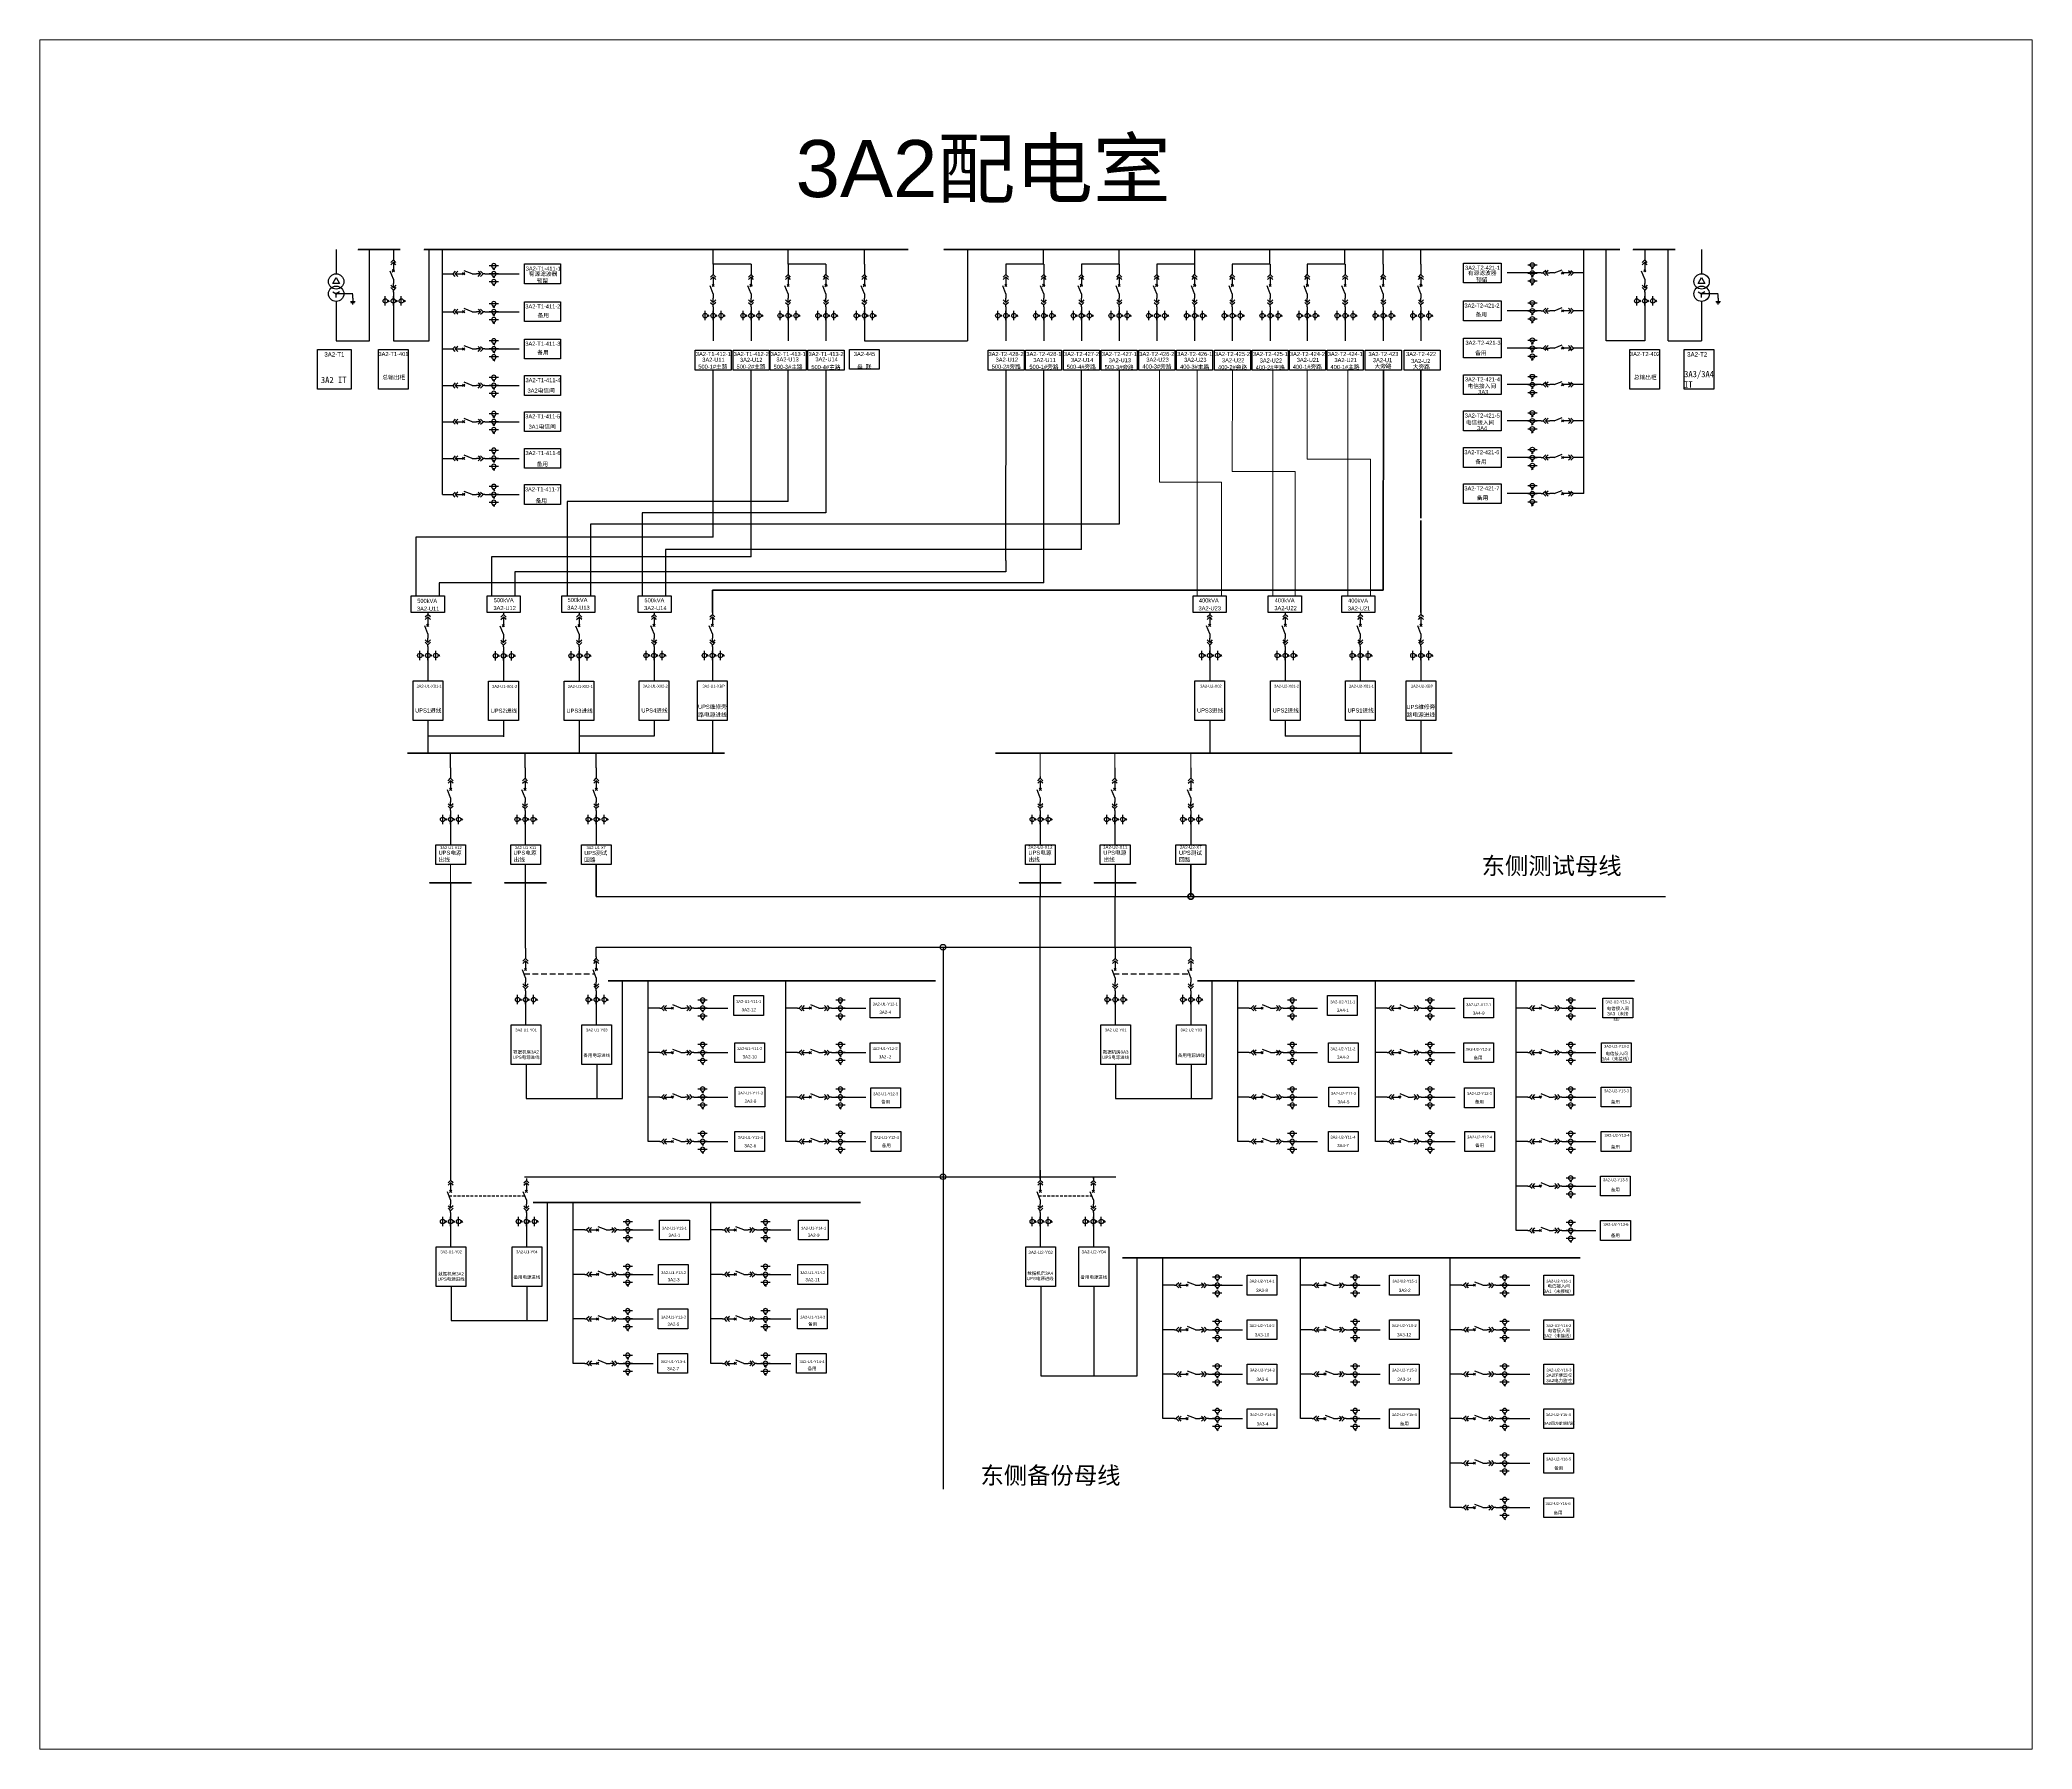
# Model space of a CAD drawing. Header units: millimetres. Extents: x 16 to 366, y 13 to 312.
import ezdxf
from ezdxf.enums import TextEntityAlignment as Align

# ---------------------------------------------------------------- set-up
doc = ezdxf.new("R2010")
doc.units = ezdxf.units.MM
for name, pattern in [('CENTER', [2, 1.25, -0.25, 0.25, -0.25]), ('CONTINOUS', [0]), ('DASHED', [0.75, 0.5, -0.25]), ('HIDDEN', [0.375, 0.25, -0.125])]:
    doc.linetypes.add(name, pattern=pattern)
doc.styles.get("Standard").update_dxf_attribs({"font": 'arial.ttf'})

# ---------------------------------------------------------------- blocks, each defined once
blk = doc.blocks.new('DYDQAA05')
at = {"color": 0}
blk.add_lwpolyline([(0, 0), (0, -7)], dxfattribs=at)
blk = doc.blocks.new('DYDQAA03')
at = {"color": 0}
for points in [[(0, 0), (0, -1.5)], [(-2.1, -3.6), (0, -1.5)], [(-2.1, -5.6), (0, -3.5)], [(2.1, -3.6), (0, -1.5)], [(2.1, -5.6), (0, -3.5)], [(0, -3.5), (0, -7)]]:
    blk.add_lwpolyline(points, dxfattribs=at)
blk = doc.blocks.new('DYDQAA09')
at = {"color": 0}
blk.add_lwpolyline([(0, 0), (0, -3.5)], dxfattribs=at)
blk.add_lwpolyline([(0, 0), (0, -3.5)], dxfattribs=at)
blk.add_lwpolyline([(0, 0), (0, -3.5)], dxfattribs=at)
blk.add_lwpolyline([(0, 0), (0, -3.5)], dxfattribs=at)
blk.add_lwpolyline([(0, 0), (0, -3.5)], dxfattribs=at)
blk.add_lwpolyline([(0, 0), (0, -3.5)], dxfattribs=at)
blk.add_lwpolyline([(0, 0), (0, -3.5)], dxfattribs=at)
blk.add_lwpolyline([(0, 0), (0, -3.5)], dxfattribs=at)
blk.add_lwpolyline([(0, 0), (0, -3.5)], dxfattribs=at)
blk = doc.blocks.new('DYDQ0201')
at = {"color": 0}
for points in [[(0.9, -0.9), (-0.9, 0.9)], [(-0.9, -0.9), (0.9, 0.9)], [(0, -7), (-2.6, -0.4)]]:
    blk.add_lwpolyline(points, dxfattribs=at)
blk = doc.blocks.new('DYDQAA04')
at = {"color": 0}
for points in [[(0, -3.5), (0, 0)], [(-2.1, -1.4), (0, -3.5)], [(-2.1, -3.4), (0, -5.5)], [(2.1, -1.4), (0, -3.5)], [(2.1, -3.4), (0, -5.5)], [(0, -7), (0, -5.5)]]:
    blk.add_lwpolyline(points, dxfattribs=at)
blk = doc.blocks.new('A$C03DD39B5')
for p, q in [((417, 475), (283, 392)), ((417, 422), (283, 339)), ((350, 333), (350, 467))]:
    blk.add_line(p, q)
blk.add_lwpolyline([(700, 167), (0, 167)])
blk.add_circle((350, 167), 167)

msp = doc.modelspace()

# ---------------------------------------------------------------- linework, layer by layer
at = {"color": 0}
for p, q in [((68.32, 275.55, 624.28), (68.32, 271.3, -3986.66)), ((307.73, 275.55, 2981.92), (307.73, 271.3, -1629.02)), ((67.74, 269.61, -3986.66), (68.32, 270.63, -3986.66)), ((67.74, 269.61, -3986.66), (68.32, 270.63, -3986.66)), ((68.91, 269.61, -3986.66), (67.74, 269.61, -3986.66)), ((68.32, 270.63, -3986.66), (68.91, 269.61, -3986.66)), ((307.15, 269.61, -1629.02), (307.73, 270.63, -1629.02)), ((307.15, 269.61, -1629.02), (307.73, 270.63, -1629.02)), ((308.32, 269.61, -1629.02), (307.15, 269.61, -1629.02)), ((307.73, 270.63, -1629.02), (308.32, 269.61, -1629.02)), ((67.74, 268.12, -3986.66), (68.32, 267.79, -3986.66)), ((68.31, 267.89, -3986.66), (68.22, 267.8, -3986.66)), ((68.36, 267.88, -3986.66), (68.23, 267.75, -3986.66)), ((68.28, 267.88, -3986.66), (68.23, 267.83, -3986.66)), ((68.37, 267.87, -3986.66), (68.23, 267.74, -3986.66)), ((68.4, 267.85, -3986.66), (68.26, 267.71, -3986.66)), ((68.41, 267.84, -3986.66), (68.27, 267.7, -3986.66)), ((68.42, 267.8, -3986.66), (68.3, 267.69, -3986.66)), ((68.91, 268.12, -3986.66), (68.32, 267.79, -3986.66)), ((68.32, 267.11, -3986.66), (68.32, 267.79, -3986.66)), ((71.21, 267.79, -3986.66), (68.32, 267.79, -3986.66)), ((68.32, 266.43, -3986.66), (68.32, 259.52, -3986.66)), ((68.42, 267.78, -3986.66), (68.33, 267.68, -3986.66)), ((70.8, 266.43, -3986.66), (71.62, 266.43, -3986.66)), ((70.91, 266.23, -3986.66), (71.51, 266.23, -3986.66)), ((71.11, 266.03, -3986.66), (71.31, 266.03, -3986.66)), ((307.15, 268.12, -1629.02), (307.73, 267.79, -1629.02)), ((307.72, 267.89, -1629.02), (307.63, 267.8, -1629.02)), ((307.77, 267.88, -1629.02), (307.64, 267.75, -1629.02)), ((307.69, 267.88, -1629.02), (307.64, 267.83, -1629.02)), ((307.78, 267.87, -1629.02), (307.64, 267.74, -1629.02)), ((307.81, 267.85, -1629.02), (307.67, 267.71, -1629.02)), ((307.82, 267.84, -1629.02), (307.68, 267.7, -1629.02)), ((307.83, 267.8, -1629.02), (307.71, 267.69, -1629.02)), ((308.32, 268.12, -1629.02), (307.73, 267.79, -1629.02)), ((307.73, 267.11, -1629.02), (307.73, 267.79, -1629.02)), ((310.62, 267.79, -1629.02), (307.73, 267.79, -1629.02)), ((307.73, 266.43, -1629.02), (307.73, 259.52, -1629.02)), ((307.83, 267.78, -1629.02), (307.74, 267.68, -1629.02)), ((310.21, 266.43, -1629.02), (311.03, 266.43, -1629.02)), ((310.32, 266.23, -1629.02), (310.93, 266.23, -1629.02)), ((310.52, 266.03, -1629.02), (310.72, 266.03, -1629.02)), ((68.32, 259.52, -3986.66), (74.18, 259.52, -3986.66)), ((301.87, 259.52, -1629.02), (307.73, 259.52, -1629.02))]:
    msp.add_line(p, q, dxfattribs=at)
for p, q in [((74.18, 259.52, -3986.66), (74.18, 275.55, -2201.27)), ((84.64, 259.52, -2201.27), (84.64, 275.55, -2201.27)), ((86.94, 232.58, -1383.38), (86.94, 275.55, -2201.27)), ((134.42, 272.97, -3584.55), (134.42, 275.55, -2201.27)), ((141.06, 272.97, -3584.55), (134.42, 272.97, -3584.55)), ((147.56, 272.97, -3584.55), (147.56, 275.55, -2201.27)), ((154.19, 272.97, -3584.55), (147.56, 272.97, -3584.55)), ((160.94, 272.97, -3584.55), (160.94, 275.55, -2201.27)), ((192.38, 272.97, -2201.22), (185.74, 272.97, -2201.22)), ((192.36, 272.97, -2201.22), (192.36, 275.55, -817.94)), ((205.62, 272.97, -2201.22), (198.98, 272.97, -2201.22)), ((205.59, 272.97, -2201.22), (205.59, 275.55, -817.94)), ((218.83, 272.97, -2201.22), (212.19, 272.97, -2201.22)), ((218.86, 272.97, -2201.22), (218.86, 275.55, -817.94)), ((232.09, 272.97, -2201.22), (225.45, 272.97, -2201.22)), ((232.02, 272.97, -2201.22), (232.02, 275.55, -817.94)), ((245.23, 272.97, -2201.22), (238.59, 272.97, -2201.22)), ((245.17, 272.97, -2201.22), (245.17, 275.55, -817.94)), ((251.91, 272.97, -2201.22), (251.91, 275.55, -817.94)), ((258.52, 272.97, -2201.22), (258.52, 275.55, -817.94)), ((287.08, 232.74, -1383.38), (287.08, 275.55, 156.37)), ((291.01, 259.52, 156.37), (291.01, 275.55, 156.37)), ((301.87, 259.52, -1629.02), (301.87, 275.55, 156.37)), ((95.18, 271.28, 817.84), (96.82, 271.28, 817.84)), ((96.82, 271.28, 817.84), (100.39, 271.28, 817.84)), ((277.2, 271.44, 817.84), (273.63, 271.44, 817.84)), ((278.84, 271.44, 817.84), (277.2, 271.44, 817.84)), ((78.34, 267.31, -2201.27), (78.34, 265.67, -2201.27)), ((78.34, 265.67, -2201.27), (78.34, 259.52, -2201.27)), ((297.77, 267.31, 156.37), (297.77, 265.67, 156.37)), ((297.77, 265.67, 156.37), (297.77, 259.52, 156.37)), ((95.18, 264.64, 817.84), (96.82, 264.64, 817.84)), ((96.82, 264.64, 817.84), (100.39, 264.64, 817.84)), ((134.42, 264.73, -1383.33), (134.42, 263.09, -1383.33)), ((134.42, 263.09, -1383.33), (134.42, 259.52, -1383.33)), ((141.06, 264.73, -1383.33), (141.06, 263.09, -1383.33)), ((141.06, 263.09, -1383.33), (141.06, 259.52, -1383.33)), ((147.56, 264.73, -1383.33), (147.56, 263.09, -1383.33)), ((147.56, 263.09, -1383.33), (147.56, 259.52, -1383.33)), ((154.19, 264.73, -1383.33), (154.19, 263.09, -1383.33)), ((154.19, 263.09, -1383.33), (154.19, 259.52, -1383.33)), ((160.94, 264.73, -1383.33), (160.94, 263.09, -1383.33)), ((160.94, 263.09, -1383.33), (160.94, 259.52, -1383.33)), ((185.74, 264.73), (185.74, 263.09)), ((185.74, 263.09), (185.74, 259.52)), ((192.38, 264.73), (192.38, 263.09)), ((192.38, 263.09), (192.38, 259.52)), ((198.98, 264.73), (198.98, 263.09)), ((198.98, 263.09), (198.98, 259.52)), ((205.62, 264.73), (205.62, 263.09)), ((205.62, 263.09), (205.62, 259.52)), ((212.19, 264.73), (212.19, 263.09)), ((212.19, 263.09), (212.19, 259.52)), ((218.83, 264.73), (218.83, 263.09)), ((218.83, 263.09), (218.83, 259.52)), ((225.45, 264.73), (225.45, 263.09)), ((225.45, 263.09), (225.45, 259.52)), ((232.09, 264.73), (232.09, 263.09)), ((232.09, 263.09), (232.09, 259.52)), ((238.59, 264.73), (238.59, 263.09)), ((238.59, 263.09), (238.59, 259.52)), ((245.23, 264.73), (245.23, 263.09)), ((245.23, 263.09), (245.23, 259.52)), ((251.91, 264.73), (251.91, 263.09)), ((251.91, 263.09), (251.91, 259.52)), ((258.52, 264.73), (258.52, 263.09)), ((258.52, 263.09), (258.52, 259.52)), ((277.2, 264.8, 817.84), (273.63, 264.8, 817.84)), ((278.84, 264.8, 817.84), (277.2, 264.8, 817.84)), ((78.34, 259.52, -2201.27), (84.64, 259.52, -2201.27)), ((297.77, 259.52, 156.37), (291.01, 259.52, 156.37)), ((95.18, 258.11, 817.84), (96.82, 258.11, 817.84)), ((96.82, 258.11, 817.84), (100.39, 258.11, 817.84)), ((277.2, 258.27, 817.84), (273.63, 258.27, 817.84)), ((278.84, 258.27, 817.84), (277.2, 258.27, 817.84)), ((95.18, 251.71, 817.84), (96.82, 251.71, 817.84)), ((96.82, 251.71, 817.84), (100.39, 251.71, 817.84)), ((277.2, 251.86, 817.84), (273.63, 251.86, 817.84)), ((278.84, 251.86, 817.84), (277.2, 251.86, 817.84)), ((95.18, 245.36, 817.84), (96.82, 245.36, 817.84)), ((96.82, 245.36, 817.84), (100.39, 245.36, 817.84)), ((277.2, 245.51, 817.84), (273.63, 245.51, 817.84)), ((278.84, 245.51, 817.84), (277.2, 245.51, 817.84)), ((95.18, 238.93, 817.84), (96.82, 238.93, 817.84)), ((96.82, 238.93, 817.84), (100.39, 238.93, 817.84)), ((277.2, 239.08, 817.84), (273.63, 239.08, 817.84)), ((278.84, 239.08, 817.84), (277.2, 239.08, 817.84)), ((95.18, 232.58, 817.84), (96.82, 232.58, 817.84)), ((96.82, 232.58, 817.84), (100.39, 232.58, 817.84)), ((277.2, 232.74, 817.84), (273.63, 232.74, 817.84)), ((278.84, 232.74, 817.84), (277.2, 232.74, 817.84)), ((84.39, 205.13, 817.84), (84.39, 203.49, 817.84)), ((84.39, 203.49, 817.84), (84.39, 199.93, 817.84)), ((97.65, 205.09, 817.84), (97.65, 203.45, 817.84)), ((97.65, 203.45, 817.84), (97.65, 199.88, 817.84)), ((110.92, 205.09, 817.84), (110.92, 203.45, 817.84)), ((110.92, 203.45, 817.84), (110.92, 199.88, 817.84)), ((124.05, 205.13, 817.84), (124.05, 203.49, 817.84)), ((124.05, 203.49, 817.84), (124.05, 199.93, 817.84)), ((134.28, 205.13, -817.94), (134.28, 203.49, -817.94)), ((134.28, 203.49, -817.94), (134.28, 199.93, -817.94)), ((221.48, 205.13, 817.84), (221.48, 203.49, 817.84)), ((221.48, 203.49, 817.84), (221.48, 199.93, 817.84)), ((234.74, 205.13, 817.84), (234.74, 203.49, 817.84)), ((234.74, 203.49, 817.84), (234.74, 199.93, 817.84)), ((247.88, 205.13, 817.84), (247.88, 203.49, 817.84)), ((247.88, 203.49, 817.84), (247.88, 199.93, 817.84)), ((258.52, 205.13, 1383.28), (258.52, 203.49, 1383.28)), ((258.52, 203.49, 1383.28), (258.52, 199.93, 1383.28)), ((84.39, 192.97, 817.84), (84.39, 187.21, 817.84)), ((97.65, 192.93, 817.84), (97.65, 190.07, 817.84)), ((110.92, 192.93, 817.84), (110.92, 187.21, 817.84)), ((124.05, 192.97, 817.84), (124.05, 190.23, 817.84)), ((134.28, 192.97, -817.94), (134.28, 187.25, -817.94)), ((221.48, 192.97, 817.84), (221.48, 187.25, 817.84)), ((234.74, 192.97, 817.84), (234.74, 190.23, 817.84)), ((247.88, 192.97, 817.84), (247.88, 187.25, 817.84)), ((258.52, 192.97, 1383.28), (258.52, 187.25, 1383.28)), ((97.65, 190.23, 817.84), (84.39, 190.23, 817.84)), ((124.05, 190.23, 817.84), (110.92, 190.23, 817.84)), ((247.88, 190.23, 817.84), (234.74, 190.23, 817.84)), ((88.39, 184.63, -565.44), (88.39, 187.21, 817.84)), ((101.44, 184.63, -565.44), (101.44, 187.21, 817.84)), ((113.92, 184.63, -565.44), (113.92, 187.21, 817.84)), ((88.39, 176.39, 1635.78), (88.39, 174.75, 1635.78)), ((88.39, 174.75, 1635.78), (88.39, 171.18, 1635.78)), ((101.44, 176.39, 1635.78), (101.44, 174.75, 1635.78)), ((101.44, 174.75, 1635.78), (101.44, 171.18, 1635.78)), ((113.92, 176.39, 1635.78), (113.92, 174.75, 1635.78)), ((113.92, 174.75, 1635.78), (113.92, 171.18, 1635.78)), ((191.77, 176.39, 3710.71), (191.77, 174.75, 3710.71)), ((191.77, 174.75, 3710.71), (191.77, 171.18, 3710.71)), ((204.83, 176.39, 3710.71), (204.83, 174.75, 3710.71)), ((204.83, 174.75, 3710.71), (204.83, 171.18, 3710.71)), ((218.17, 176.39, 3710.71), (218.17, 174.75, 3710.71)), ((218.17, 174.75, 3710.71), (218.17, 171.18, 3710.71)), ((101.52, 153.03, -2283.37), (101.52, 167.71, -900.09)), ((191.77, 167.71, 3710.71), (191.77, 161.98, 3710.71)), ((204.91, 167.71, 3679.22), (204.91, 161.98, 3679.22)), ((88.39, 164.5, -1287.22), (88.39, 112.64, -1287.22)), ((191.77, 112.66, -159.26), (191.77, 162.1, 787.7)), ((204.91, 153.03, -238.9), (204.91, 161.98, 1144.38)), ((118.52, 126.65, 357.91), (118.52, 147.31, 9404.38)), ((123.01, 134.72, 9404.38), (123.01, 147.31, 9404.38)), ((147.17, 134.72, 9404.38), (147.17, 147.31, 9404.38)), ((221.91, 126.65, 2402.38), (221.91, 147.31, 11448.85)), ((226.4, 134.72, 11448.85), (226.4, 147.31, 11448.85)), ((250.55, 134.72, 11448.85), (250.55, 147.31, 11448.85)), ((275.22, 134.72, 3221.93), (275.22, 147.31, 11448.85)), ((101.52, 144.79, -82.15), (101.52, 143.15, -82.15)), ((204.91, 144.79, 1962.32), (204.91, 143.15, 1962.32)), ((101.52, 143.15, -82.15), (101.52, 139.58, -82.15)), ((125.05, 142.52, 8021.1), (123.01, 142.52, 8712.74)), ((131.8, 142.52, 10222.32), (133.44, 142.52, 10222.32)), ((133.44, 142.52, 10222.32), (137, 142.52, 10222.32)), ((149.2, 142.52, 8021.1), (147.17, 142.52, 8712.74)), ((155.95, 142.52, 10222.32), (157.59, 142.52, 10222.32)), ((157.59, 142.52, 10222.32), (161.16, 142.52, 10222.32)), ((204.91, 143.15, 1962.32), (204.91, 139.58, 1962.32)), ((228.43, 142.52, 10065.57), (226.4, 142.52, 10757.21)), ((235.18, 142.52, 12266.79), (236.82, 142.52, 12266.79)), ((236.82, 142.52, 12266.79), (240.39, 142.52, 12266.79)), ((252.59, 142.52, 10065.57), (250.55, 142.52, 10757.21)), ((259.34, 142.52, 12266.79), (260.97, 142.52, 12266.79)), ((260.97, 142.52, 12266.79), (264.54, 142.52, 12266.79)), ((277.25, 142.52, 1838.65), (275.22, 142.52, 2530.29)), ((284, 142.52, 4039.87), (285.64, 142.52, 4039.87)), ((285.64, 142.52, 4039.87), (289.21, 142.52, 4039.87)), ((125.05, 134.72, 9404.38), (123.01, 134.72, 9404.38)), ((123.01, 126.93, 10096.02), (123.01, 134.72, 9404.38)), ((131.8, 134.72, 11605.6), (133.44, 134.72, 11605.6)), ((133.44, 134.72, 11605.6), (137, 134.72, 11605.6)), ((149.2, 134.72, 9404.38), (147.17, 134.72, 9404.38)), ((147.17, 126.93, 10096.02), (147.17, 134.72, 9404.38)), ((155.95, 134.72, 11605.6), (157.59, 134.72, 11605.6)), ((157.59, 134.72, 11605.6), (161.16, 134.72, 11605.6)), ((228.43, 134.72, 11448.85), (226.4, 134.72, 11448.85)), ((226.4, 126.93, 12140.49), (226.4, 134.72, 11448.85)), ((235.18, 134.72, 13650.07), (236.82, 134.72, 13650.07)), ((236.82, 134.72, 13650.07), (240.39, 134.72, 13650.07)), ((252.59, 134.72, 11448.85), (250.55, 134.72, 11448.85)), ((250.55, 126.93, 12140.49), (250.55, 134.72, 11448.85)), ((259.34, 134.72, 13650.07), (260.97, 134.72, 13650.07)), ((260.97, 134.72, 13650.07), (264.54, 134.72, 13650.07)), ((277.25, 134.72, 3221.93), (275.22, 134.72, 3221.93)), ((275.22, 126.93, 3913.57), (275.22, 134.72, 3221.93)), ((284, 134.72, 5423.15), (285.64, 134.72, 5423.15)), ((285.64, 134.72, 5423.15), (289.21, 134.72, 5423.15)), ((101.61, 132.63, -113.64), (101.61, 126.65, 357.91)), ((204.99, 132.63, 1930.83), (204.99, 126.65, 2402.38)), ((101.61, 126.65, 357.91), (118.52, 126.65, 357.91)), ((125.05, 126.93, 10096.02), (123.01, 126.93, 10096.02)), ((123.01, 119.13, 10787.66), (123.01, 126.93, 10096.02)), ((131.8, 126.93, 12297.25), (133.44, 126.93, 12297.25)), ((133.44, 126.93, 12297.25), (137, 126.93, 12297.25)), ((149.2, 126.93, 10096.02), (147.17, 126.93, 10096.02)), ((147.17, 119.13, 10787.66), (147.17, 126.93, 10096.02)), ((155.95, 126.93, 12297.25), (157.59, 126.93, 12297.25)), ((157.59, 126.93, 12297.25), (161.16, 126.93, 12297.25)), ((204.99, 126.65, 2402.38), (221.91, 126.65, 2402.38)), ((228.43, 126.93, 12140.49), (226.4, 126.93, 12140.49)), ((226.4, 119.13, 12832.13), (226.4, 126.93, 12140.49)), ((235.18, 126.93, 14341.71), (236.82, 126.93, 14341.71)), ((236.82, 126.93, 14341.71), (240.39, 126.93, 14341.71)), ((252.59, 126.93, 12140.49), (250.55, 126.93, 12140.49)), ((250.55, 119.13, 12832.13), (250.55, 126.93, 12140.49)), ((259.34, 126.93, 14341.71), (260.97, 126.93, 14341.71)), ((260.97, 126.93, 14341.71), (264.54, 126.93, 14341.71)), ((277.25, 126.93, 3913.57), (275.22, 126.93, 3913.57)), ((275.22, 119.13, 4605.21), (275.22, 126.93, 3913.57)), ((284, 126.93, 6114.8), (285.64, 126.93, 6114.8)), ((285.64, 126.93, 6114.8), (289.21, 126.93, 6114.8)), ((125.05, 119.13, 10787.66), (123.01, 119.13, 10787.66)), ((131.8, 119.13, 12988.89), (133.44, 119.13, 12988.89)), ((133.44, 119.13, 12988.89), (137, 119.13, 12988.89)), ((149.2, 119.13, 10787.66), (147.17, 119.13, 10787.66)), ((155.95, 119.13, 12988.89), (157.59, 119.13, 12988.89)), ((157.59, 119.13, 12988.89), (161.16, 119.13, 12988.89)), ((228.43, 119.13, 12832.13), (226.4, 119.13, 12832.13)), ((235.18, 119.13, 15033.35), (236.82, 119.13, 15033.35)), ((236.82, 119.13, 15033.35), (240.39, 119.13, 15033.35)), ((252.59, 119.13, 12832.13), (250.55, 119.13, 12832.13)), ((259.34, 119.13, 15033.35), (260.97, 119.13, 15033.35)), ((260.97, 119.13, 15033.35), (264.54, 119.13, 15033.35)), ((277.25, 119.13, 4605.21), (275.22, 119.13, 4605.21)), ((275.22, 111.32, 5297.3), (275.22, 119.12, 4605.66)), ((284, 119.13, 6806.44), (285.64, 119.13, 6806.44)), ((285.64, 119.13, 6806.44), (289.21, 119.13, 6806.44)), ((105.39, 87.74, 1354.07), (105.39, 108.41, 10400.53)), ((109.88, 95.82, 10400.53), (109.88, 108.41, 10400.53)), ((134.03, 95.82, 10400.53), (134.03, 108.41, 10400.53)), ((277.25, 111.32, 5297.3), (275.22, 111.32, 5297.3)), ((275.22, 103.52, 5988.94), (275.22, 111.32, 5297.3)), ((284, 111.32, 7498.52), (285.64, 111.32, 7498.52)), ((285.64, 111.32, 7498.52), (289.21, 111.32, 7498.52)), ((88.39, 105.89, 914.01), (88.39, 104.25, 914.01)), ((191.77, 105.89, 1605.65), (191.77, 104.25, 1605.65)), ((88.39, 104.25, 914.01), (88.39, 100.68, 914.01)), ((111.91, 103.62, 9017.25), (109.88, 103.62, 9708.89)), ((118.66, 103.62, 11218.48), (120.3, 103.62, 11218.48)), ((120.3, 103.62, 11218.48), (123.87, 103.62, 11218.48)), ((136.07, 103.62, 9017.25), (134.03, 103.62, 9708.89)), ((142.81, 103.62, 11218.48), (144.45, 103.62, 11218.48)), ((144.45, 103.62, 11218.48), (148.02, 103.62, 11218.48)), ((191.77, 104.25, 1605.65), (191.77, 100.68, 1605.65)), ((277.25, 103.52, 5988.94), (275.22, 103.52, 5988.94)), ((284, 103.52, 8190.16), (285.64, 103.52, 8190.16)), ((285.64, 103.52, 8190.16), (289.21, 103.52, 8190.16)), ((208.77, 78.05, 2809.35), (208.77, 98.72, 11855.81)), ((213.26, 86.13, 11855.81), (213.26, 98.72, 11855.81)), ((237.42, 86.13, 11855.81), (237.42, 98.72, 11855.81)), ((263.64, 86.13, 3628.9), (263.64, 98.72, 11855.81)), ((111.91, 95.82, 10400.53), (109.88, 95.82, 10400.53)), ((109.88, 88.02, 11092.18), (109.88, 95.82, 10400.53)), ((118.66, 95.82, 12601.76), (120.3, 95.82, 12601.76)), ((120.3, 95.82, 12601.76), (123.87, 95.82, 12601.76)), ((136.07, 95.82, 10400.53), (134.03, 95.82, 10400.53)), ((134.03, 88.02, 11092.18), (134.03, 95.82, 10400.53)), ((142.81, 95.82, 12601.76), (144.45, 95.82, 12601.76)), ((144.45, 95.82, 12601.76), (148.02, 95.82, 12601.76)), ((88.47, 93.73, 882.52), (88.47, 87.74, 1354.07)), ((191.85, 93.73, 1574.16), (191.85, 78.05, 2809.35)), ((215.3, 93.93, 10472.53), (213.26, 93.93, 11164.17)), ((222.05, 93.93, 12673.76), (223.68, 93.93, 12673.76)), ((223.68, 93.93, 12673.76), (227.25, 93.93, 12673.76)), ((239.45, 93.93, 10472.53), (237.42, 93.93, 11164.17)), ((246.2, 93.93, 12673.76), (247.84, 93.93, 12673.76)), ((247.84, 93.93, 12673.76), (251.4, 93.93, 12673.76)), ((265.68, 93.93, 2245.62), (263.64, 93.93, 2937.26)), ((272.43, 93.93, 4446.84), (274.07, 93.93, 4446.84)), ((274.07, 93.93, 4446.84), (277.63, 93.93, 4446.84)), ((88.47, 87.74, 1354.07), (105.39, 87.74, 1354.07)), ((111.91, 88.02, 11092.18), (109.88, 88.02, 11092.18)), ((109.88, 80.22, 11783.82), (109.88, 88.02, 11092.18)), ((118.66, 88.02, 13293.4), (120.3, 88.02, 13293.4)), ((120.3, 88.02, 13293.4), (123.87, 88.02, 13293.4)), ((136.07, 88.02, 11092.18), (134.03, 88.02, 11092.18)), ((134.03, 80.22, 11783.82), (134.03, 88.02, 11092.18)), ((142.81, 88.02, 13293.4), (144.45, 88.02, 13293.4)), ((144.45, 88.02, 13293.4), (148.02, 88.02, 13293.4)), ((215.3, 86.13, 11855.81), (213.26, 86.13, 11855.81)), ((213.26, 78.33, 12547.45), (213.26, 86.13, 11855.81)), ((222.05, 86.13, 14057.04), (223.68, 86.13, 14057.04)), ((223.68, 86.13, 14057.04), (227.25, 86.13, 14057.04)), ((239.45, 86.13, 11855.81), (237.42, 86.13, 11855.81)), ((237.42, 78.33, 12547.45), (237.42, 86.13, 11855.81)), ((246.2, 86.13, 14057.04), (247.84, 86.13, 14057.04)), ((247.84, 86.13, 14057.04), (251.4, 86.13, 14057.04)), ((265.68, 86.13, 3628.9), (263.64, 86.13, 3628.9)), ((263.64, 78.33, 4320.54), (263.64, 86.13, 3628.9)), ((272.43, 86.13, 5830.12), (274.07, 86.13, 5830.12)), ((274.07, 86.13, 5830.12), (277.63, 86.13, 5830.12)), ((111.91, 80.22, 11783.82), (109.88, 80.22, 11783.82)), ((118.66, 80.22, 13985.04), (120.3, 80.22, 13985.04)), ((120.3, 80.22, 13985.04), (123.87, 80.22, 13985.04)), ((136.07, 80.22, 11783.82), (134.03, 80.22, 11783.82)), ((142.81, 80.22, 13985.04), (144.45, 80.22, 13985.04)), ((144.45, 80.22, 13985.04), (148.02, 80.22, 13985.04)), ((191.85, 78.05, 2809.35), (208.77, 78.05, 2809.35)), ((215.3, 78.33, 12547.45), (213.26, 78.33, 12547.45)), ((213.26, 70.53, 13239.1), (213.26, 78.33, 12547.45)), ((222.05, 78.33, 14748.68), (223.68, 78.33, 14748.68)), ((223.68, 78.33, 14748.68), (227.25, 78.33, 14748.68)), ((239.45, 78.33, 12547.45), (237.42, 78.33, 12547.45)), ((237.42, 70.53, 13239.1), (237.42, 78.33, 12547.45)), ((246.2, 78.33, 14748.68), (247.84, 78.33, 14748.68)), ((247.84, 78.33, 14748.68), (251.4, 78.33, 14748.68)), ((265.68, 78.33, 4320.54), (263.64, 78.33, 4320.54)), ((263.64, 70.53, 5012.18), (263.64, 78.33, 4320.54)), ((272.43, 78.33, 6521.76), (274.07, 78.33, 6521.76)), ((274.07, 78.33, 6521.76), (277.63, 78.33, 6521.76)), ((215.3, 70.53, 13239.1), (213.26, 70.53, 13239.1)), ((222.05, 70.53, 15440.32), (223.68, 70.53, 15440.32)), ((223.68, 70.53, 15440.32), (227.25, 70.53, 15440.32)), ((239.45, 70.53, 13239.1), (237.42, 70.53, 13239.1)), ((246.2, 70.53, 15440.32), (247.84, 70.53, 15440.32)), ((247.84, 70.53, 15440.32), (251.4, 70.53, 15440.32)), ((265.68, 70.53, 5012.18), (263.64, 70.53, 5012.18)), ((263.64, 62.73, 5704.26), (263.64, 70.53, 5012.62)), ((272.43, 70.53, 7213.4), (274.07, 70.53, 7213.4)), ((274.07, 70.53, 7213.4), (277.63, 70.53, 7213.4)), ((265.68, 62.73, 5704.26), (263.64, 62.73, 5704.26)), ((263.64, 54.93, 6395.9), (263.64, 62.73, 5704.26)), ((272.43, 62.73, 7905.49), (274.07, 62.73, 7905.49)), ((274.07, 62.73, 7905.49), (277.63, 62.73, 7905.49)), ((265.68, 54.93, 6395.9), (263.64, 54.93, 6395.9)), ((272.43, 54.93, 8597.13), (274.07, 54.93, 8597.13)), ((274.07, 54.93, 8597.13), (277.63, 54.93, 8597.13))]:
    msp.add_line(p, q)
at = {"color": 1}
for p in [(179.03, 275.55), (160.94, 259.52)]:
    msp.add_line(p, (179.03, 259.52), dxfattribs=at)
at = {"color": 0, "linetype": 'CENTER', "ltscale": 0.5}
for p, q in [((71.21, 267.04, -3986.66), (71.21, 267.79, -3986.66)), ((310.62, 267.04, -1629.02), (310.62, 267.79, -1629.02))]:
    msp.add_line(p, q, dxfattribs=at)
at = {"color": 6}
for p, q in [((134.42, 225.11, -3019.16), (134.42, 254.42, -1383.38)), ((141.06, 221.63, -3019.16), (141.06, 254.42, -1383.38)), ((147.56, 231.36, -3019.16), (147.56, 254.42, -1383.38)), ((154.2, 254.42, -1383.38), (154.19, 229.36, -3019.16)), ((108.81, 231.36, -3019.16), (108.81, 214.84, -3019.16)), ((147.56, 231.36, -3019.16), (108.81, 231.36, -3019.16)), ((121.94, 229.36, -3019.16), (121.94, 214.84, -3019.16)), ((154.19, 229.36, -3019.16), (121.94, 229.36, -3019.16)), ((82.28, 225.11, -3019.16), (82.28, 214.84, -3019.16)), ((134.42, 225.11, -3019.16), (82.28, 225.11, -3019.16)), ((95.54, 221.63, -3019.16), (95.54, 214.84, -3019.16)), ((141.06, 221.63, -3019.16), (95.54, 221.63, -3019.16))]:
    msp.add_line(p, q, dxfattribs=at)
at = {"color": 3}
for p, q in [((185.74, 221.02, -3019.16), (185.78, 254.42, -1383.38)), ((192.38, 217.09, 565.39), (192.38, 254.42, -1383.38)), ((198.98, 222.94, 565.39), (199, 254.42, -1383.38)), ((205.59, 254.42, -1383.38), (205.62, 227.37, 565.39)), ((112.93, 227.37, -3019.16), (112.93, 214.84, -3019.16)), ((126.06, 222.94, -3019.16), (126.06, 214.84, -3019.16)), ((86.4, 217.09, 565.39), (86.4, 214.84, -3019.16)), ((99.66, 219.02, -3019.16), (99.66, 214.84, -3019.16))]:
    msp.add_line(p, q, dxfattribs=at)
at = {"color": 3, "lineweight": 20}
for p, q in [((212.66, 254.42, -1383.38), (212.66, 234.74, -817.94)), ((225.48, 254.42, -1383.38), (225.45, 236.6, -817.94)), ((238.59, 254.42, -1383.38), (238.59, 238.81, -817.94)), ((238.59, 238.81, -817.94), (249.65, 238.81, -817.94)), ((249.65, 238.81, -817.94), (249.65, 214.81, -1383.38)), ((212.66, 234.74, -817.94), (223.53, 234.74, -817.94)), ((223.53, 234.74, -817.94), (223.53, 214.81, -1383.38)), ((225.45, 236.6, -817.94), (236.45, 236.6, -817.94)), ((236.45, 236.6, -817.94), (236.45, 214.81, -1383.38))]:
    msp.add_line(p, q, dxfattribs=at)
at = {"color": 6, "lineweight": 20}
for p, q in [((219.29, 214.81, -1383.38), (219.29, 254.42, -1383.38)), ((232.55, 214.81, -1383.38), (232.55, 254.42, -1383.38)), ((245.69, 214.81, -1383.38), (245.69, 254.42, -1383.38))]:
    msp.add_line(p, q, dxfattribs=at)
at = {"color": 5, "lineweight": 35}
for p, q in [((251.93, 254.42, -1383.38), (251.91, 215.83, -3019.16)), ((258.52, 254.42, -1383.38), (258.52, 228.43, -817.94)), ((258.52, 228.05, -817.94), (258.52, 211.88, -817.94)), ((134.28, 215.83, -3019.16), (134.28, 211.88, -3019.16)), ((251.91, 215.83, -3019.16), (134.28, 215.83, -3019.16))]:
    msp.add_line(p, q, dxfattribs=at)
at = {"color": 1, "lineweight": 40}
for p, q in [((80.85, 187.21, 817.84), (136.42, 187.21, 817.84)), ((183.91, 187.21, 2892.76), (264, 187.21, 2892.76)), ((115.98, 147.31, 9404.38), (173.42, 147.31, 9404.38)), ((219.36, 147.31, 11448.85), (295.94, 147.31, 11448.85)), ((102.84, 108.41, 10400.53), (160.28, 108.41, 10400.53)), ((206.22, 98.72, 11855.81), (286.44, 98.72, 11855.81))]:
    msp.add_line(p, q, dxfattribs=at)
at = {"color": 0, "lineweight": 20}
for p, q in [((191.77, 183.14, 1509.48), (191.77, 187.21, 2892.76)), ((204.83, 184.63, 1509.48), (204.83, 187.21, 2892.76)), ((218.17, 184.63, 1509.48), (218.17, 187.21, 2892.76))]:
    msp.add_line(p, q, dxfattribs=at)
at = {"lineweight": 20}
msp.add_line((88.39, 167.71, 1635.78), (88.39, 164.5, -1287.22), dxfattribs=at)
at = {"color": 6, "lineweight": 40}
for p, q in [((113.92, 167.71, 1603.27), (113.92, 162.1, 1603.27)), ((218.17, 167.71, 3678.2), (218.17, 162.1, 1603.27))]:
    msp.add_line(p, q, dxfattribs=at)
at = {"color": 6, "lineweight": 30}
for p, q in [((113.92, 162.1, 1603.27), (225.99, 162.1, 1603.27)), ((225.99, 162.1, 1603.27), (301.43, 162.1, 1603.27))]:
    msp.add_line(p, q, dxfattribs=at)
at = {"color": 5}
for p, q in [((113.92, 151.54, -2283.37), (113.92, 153.2, -2283.37)), ((218.18, 153.2, -2283.37), (218.18, 151.54, -238.9)), ((113.92, 144.79, -82.15), (113.92, 143.15, -82.15)), ((218.18, 144.79, 1962.32), (218.18, 143.15, 1962.32)), ((113.92, 143.15, -82.15), (113.92, 139.58, -82.15)), ((218.18, 143.15, 1962.32), (218.18, 139.58, 1962.32)), ((114.01, 132.63, -113.64), (114.01, 126.65, 357.91)), ((218.26, 132.63, 1930.83), (218.26, 126.65, 2402.38)), ((101.67, 105.89, 473.93), (101.67, 104.25, 473.93)), ((201.08, 105.89, 3210.04), (201.08, 104.25, 3210.04)), ((101.67, 104.25, 473.93), (101.67, 100.68, 473.93)), ((201.08, 104.25, 3210.04), (201.08, 100.68, 3210.04)), ((101.75, 93.73, 442.45), (101.75, 87.74, 913.99)), ((201.16, 93.73, 3178.55), (201.16, 78.05, 2809.35))]:
    msp.add_line(p, q, dxfattribs=at)
at = {"color": 3, "lineweight": 30}
for p, q in [((113.92, 153.2, -2283.37), (218.18, 153.2, -2283.37)), ((174.72, 153.2, -2671.53), (174.72, 58.19, -2671.53)), ((101.33, 112.96, -1727.29), (205.05, 112.96, -1727.29))]:
    msp.add_line(p, q, dxfattribs=at)
at = {"linetype": 'DASHED', "ltscale": 2}
for p, q in [((101.25, 148.52, -2283.37), (113.65, 148.52, -2283.37)), ((204.63, 148.52, -238.9), (217.91, 148.52, -238.9))]:
    msp.add_line(p, q, dxfattribs=at)
at = {"color": 5, "lineweight": 40}
for p, q in [((101.67, 112.64, -1727.29), (101.67, 112.64, -1727.29)), ((201.08, 112.96, -1727.29), (201.08, 112.64, 1008.82))]:
    msp.add_line(p, q, dxfattribs=at)
at = {"linetype": 'HIDDEN', "ltscale": 2}
for p, q in [((88.11, 109.62, -1727.29), (101.39, 109.62, -1727.29)), ((191.49, 109.62, 1008.82), (200.8, 109.62, 1008.82))]:
    msp.add_line(p, q, dxfattribs=at)
at = {"color": 1, "lineweight": 13, "ltscale": 0.001071}
msp.add_lwpolyline([(16.36, 312.32), (365.69, 312.32), (365.69, 12.57), (16.36, 12.57)], close=True, dxfattribs=at)
at = {"color": 1, "lineweight": 40, "ltscale": 100}
for points, elevation in [([(79.54, 275.55), (72.17, 275.55), (72.17, 275.55)], -2201.27), ([(168.61, 275.55), (83.72, 275.55), (83.72, 275.55)], -2201.27), ([(293.38, 275.55), (174.89, 275.55), (174.89, 275.55)], 156.37), ([(303.08, 275.55), (295.71, 275.55), (295.71, 275.55)], 156.37), ([(92.07, 164.5), (84.7, 164.5), (84.7, 164.5)], -8865.28), ([(105.21, 164.5), (97.84, 164.5), (97.84, 164.5)], -8896.76), ([(195.46, 164.5), (188.09, 164.5), (188.09, 164.5)], -6790.35), ([(208.59, 164.5), (201.22, 164.5), (201.22, 164.5)], -6821.84)]:
    msp.add_lwpolyline(points, dxfattribs=dict(at, elevation=elevation))
for points, elevation in [([(101.34, 273.02), (107.66, 273.02), (107.66, 269.54), (101.34, 269.54)], 817.84), ([(265.98, 273.17), (272.57, 273.17), (272.57, 269.7), (265.98, 269.7)], 817.84), ([(101.34, 266.38), (107.66, 266.38), (107.66, 262.9), (101.34, 262.9)], 817.84), ([(265.98, 266.53), (272.57, 266.53), (272.57, 263.06), (265.98, 263.06)], 817.84), ([(101.34, 259.85), (107.66, 259.85), (107.66, 256.37), (101.34, 256.37)], 817.84), ([(265.98, 260), (272.57, 260), (272.57, 256.53), (265.98, 256.53)], 817.84), ([(65.07, 258.04), (70.93, 258.04), (70.93, 251.08), (65.07, 251.08)], 564.93), ([(75.73, 258.04), (80.94, 258.04), (80.94, 251.08), (75.73, 251.08)], -3019.21), ([(131.29, 257.9), (137.6, 257.9), (137.6, 254.42), (131.29, 254.42)], -1383.38), ([(137.93, 257.9), (144.25, 257.9), (144.25, 254.42), (137.93, 254.42)], -1383.38), ([(144.39, 257.9), (150.71, 257.9), (150.71, 254.42), (144.39, 254.42)], -1383.38), ([(151.04, 257.9), (157.36, 257.9), (157.36, 254.42), (151.04, 254.42)], -1383.38), ([(158.33, 258.04), (163.54, 258.04), (163.54, 254.56), (158.33, 254.56)], -2201.27), ([(182.62, 257.9), (188.93, 257.9), (188.93, 254.42), (182.62, 254.42)], -1383.38), ([(189.16, 257.9), (195.48, 257.9), (195.48, 254.42), (189.16, 254.42)], -1383.38), ([(195.84, 257.9), (202.16, 257.9), (202.16, 254.42), (195.84, 254.42)], -1383.38), ([(202.43, 257.9), (208.74, 257.9), (208.74, 254.42), (202.43, 254.42)], -1383.38), ([(209.05, 257.9), (215.37, 257.9), (215.37, 254.42), (209.05, 254.42)], -1383.38), ([(215.64, 257.9), (221.95, 257.9), (221.95, 254.42), (215.64, 254.42)], -1383.38), ([(222.32, 257.9), (228.63, 257.9), (228.63, 254.42), (222.32, 254.42)], -1383.38), ([(228.92, 257.9), (235.24, 257.9), (235.24, 254.42), (228.92, 254.42)], -1383.38), ([(235.47, 257.9), (241.78, 257.9), (241.78, 254.42), (235.47, 254.42)], -1383.38), ([(242.07, 257.9), (248.39, 257.9), (248.39, 254.42), (242.07, 254.42)], -1383.38), ([(248.77, 257.9), (255.09, 257.9), (255.09, 254.42), (248.77, 254.42)], -1383.38), ([(255.58, 257.9), (261.9, 257.9), (261.9, 254.42), (255.58, 254.42)], -1383.38), ([(295.17, 258.04), (300.38, 258.04), (300.38, 251.08), (295.17, 251.08)], -661.57), ([(304.67, 258.04), (309.88, 258.04), (309.88, 251.08), (304.67, 251.08)], -89.32), ([(101.34, 253.44), (107.66, 253.44), (107.66, 249.97), (101.34, 249.97)], 817.84), ([(265.98, 253.6), (272.57, 253.6), (272.57, 250.12), (265.98, 250.12)], 817.84), ([(101.34, 247.1), (107.66, 247.1), (107.66, 243.62), (101.34, 243.62)], 817.84), ([(265.98, 247.25), (272.57, 247.25), (272.57, 243.77), (265.98, 243.77)], 817.84), ([(101.34, 240.67), (107.66, 240.67), (107.66, 237.19), (101.34, 237.19)], 817.84), ([(265.98, 240.82), (272.57, 240.82), (272.57, 237.35), (265.98, 237.35)], 817.84), ([(101.34, 234.32), (107.66, 234.32), (107.66, 230.84), (101.34, 230.84)], 817.84), ([(265.98, 234.47), (272.57, 234.47), (272.57, 231), (265.98, 231)], 817.84), ([(81.49, 214.81), (87.29, 214.81), (87.29, 211.88), (81.49, 211.88)], -1383.38), ([(94.8, 214.81), (100.6, 214.81), (100.6, 211.88), (94.8, 211.88)], -1383.38), ([(107.87, 214.81), (113.67, 214.81), (113.67, 211.88), (107.87, 211.88)], -1383.38), ([(121.25, 214.81), (127.05, 214.81), (127.05, 211.88), (121.25, 211.88)], -1383.38), ([(218.58, 214.81), (224.38, 214.81), (224.38, 211.88), (218.58, 211.88)], -1383.38), ([(231.75, 214.81), (237.55, 214.81), (237.55, 211.88), (231.75, 211.88)], -1383.38), ([(244.64, 214.81), (250.44, 214.81), (250.44, 211.88), (244.64, 211.88)], -1383.38), ([(81.79, 199.93), (87, 199.93), (87, 192.97), (81.79, 192.97)], 817.84), ([(95.05, 199.88), (100.26, 199.88), (100.26, 192.93), (95.05, 192.93)], 817.84), ([(108.31, 199.88), (113.52, 199.88), (113.52, 192.93), (108.31, 192.93)], 817.84), ([(121.45, 199.93), (126.66, 199.93), (126.66, 192.97), (121.45, 192.97)], 817.84), ([(131.68, 199.93), (136.89, 199.93), (136.89, 192.97), (131.68, 192.97)], -817.94), ([(218.88, 199.93), (224.08, 199.93), (224.08, 192.97), (218.88, 192.97)], 817.84), ([(232.14, 199.93), (237.35, 199.93), (237.35, 192.97), (232.14, 192.97)], 817.84), ([(245.27, 199.93), (250.48, 199.93), (250.48, 192.97), (245.27, 192.97)], 817.84), ([(255.91, 199.93), (261.12, 199.93), (261.12, 192.97), (255.91, 192.97)], 1383.28), ([(85.78, 171.18), (90.99, 171.18), (90.99, 167.71), (85.78, 167.71)], 1635.78), ([(98.92, 171.18), (104.13, 171.18), (104.13, 167.71), (98.92, 167.71)], 1604.29), ([(189.17, 171.18), (194.38, 171.18), (194.38, 167.71), (189.17, 167.71)], 3710.71), ([(202.3, 171.18), (207.51, 171.18), (207.51, 167.71), (202.3, 167.71)], 3679.22), ([(138.05, 144.72), (143.26, 144.72), (143.26, 141.24), (138.05, 141.24)], 10222.32), ([(161.95, 144.26), (167.16, 144.26), (167.16, 140.79), (161.95, 140.79)], 10222.32), ([(242.15, 144.72), (247.35, 144.72), (247.35, 141.24), (242.15, 141.24)], 10222.32), ([(266.05, 144.26), (271.25, 144.26), (271.25, 140.79), (266.05, 140.79)], 10222.32), ([(290.44, 144.26), (295.65, 144.26), (295.65, 140.79), (290.44, 140.79)], 4039.87), ([(99, 139.58), (104.21, 139.58), (104.21, 132.63), (99, 132.63)], -113.64), ([(138.21, 136.46), (143.42, 136.46), (143.42, 132.99), (138.21, 132.99)], 11605.6), ([(161.95, 136.46), (167.16, 136.46), (167.16, 132.99), (161.95, 132.99)], 11605.6), ([(202.39, 139.58), (207.59, 139.58), (207.59, 132.63), (202.39, 132.63)], 1930.83), ([(242.3, 136.46), (247.51, 136.46), (247.51, 132.99), (242.3, 132.99)], 11605.6), ([(266.04, 136.46), (271.25, 136.46), (271.25, 132.99), (266.04, 132.99)], 11605.6), ([(290.2, 136.46), (295.41, 136.46), (295.41, 132.99), (290.2, 132.99)], 5423.15), ([(138.29, 128.66), (143.5, 128.66), (143.5, 125.19), (138.29, 125.19)], 12297.25), ([(162.06, 128.53), (167.27, 128.53), (167.27, 125.05), (162.06, 125.05)], 1144.37), ([(242.38, 128.66), (247.59, 128.66), (247.59, 125.19), (242.38, 125.19)], 12297.25), ([(266.15, 128.53), (271.36, 128.53), (271.36, 125.05), (266.15, 125.05)], 1144.37), ([(290.15, 128.66), (295.35, 128.66), (295.35, 125.19), (290.15, 125.19)], 6114.8), ([(138.23, 120.86), (143.44, 120.86), (143.44, 117.39), (138.23, 117.39)], 12988.89), ([(162.13, 120.86), (167.34, 120.86), (167.34, 117.39), (162.13, 117.39)], 12988.89), ([(242.32, 120.86), (247.53, 120.86), (247.53, 117.39), (242.32, 117.39)], 12988.89), ([(266.22, 120.86), (271.43, 120.86), (271.43, 117.39), (266.22, 117.39)], 12988.89), ([(290.1, 120.86), (295.31, 120.86), (295.31, 117.39), (290.1, 117.39)], 6806.44), ([(289.99, 113.06), (295.2, 113.06), (295.2, 109.58), (289.99, 109.58)], 7498.52), ([(125.03, 105.36), (130.24, 105.36), (130.24, 101.88), (125.03, 101.88)], 11218.48), ([(149.36, 105.36), (154.57, 105.36), (154.57, 101.88), (149.36, 101.88)], 11218.48), ([(290.03, 105.26), (295.24, 105.26), (295.24, 101.78), (290.03, 101.78)], 8190.16), ([(85.86, 100.68), (91.07, 100.68), (91.07, 93.73), (85.86, 93.73)], 882.52), ([(189.25, 100.68), (194.46, 100.68), (194.46, 93.73), (189.25, 93.73)], 1574.16), ([(124.82, 97.56), (130.03, 97.56), (130.03, 94.08), (124.82, 94.08)], 12601.76), ([(149.27, 97.56), (154.48, 97.56), (154.48, 94.08), (149.27, 94.08)], 12601.76), ([(228.06, 95.67), (233.27, 95.67), (233.27, 92.19), (228.06, 92.19)], 12673.76), ([(252.99, 95.67), (258.2, 95.67), (258.2, 92.19), (252.99, 92.19)], 12673.76), ([(280.05, 95.67), (285.26, 95.67), (285.26, 92.19), (280.05, 92.19)], 4446.84), ([(124.77, 89.76), (129.98, 89.76), (129.98, 86.28), (124.77, 86.28)], 13293.4), ([(149.19, 89.76), (154.4, 89.76), (154.4, 86.28), (149.19, 86.28)], 13293.4), ([(228.06, 87.87), (233.27, 87.87), (233.27, 84.39), (228.06, 84.39)], 14057.04), ([(252.99, 87.87), (258.2, 87.87), (258.2, 84.39), (252.99, 84.39)], 12673.76), ([(280.05, 87.87), (285.26, 87.87), (285.26, 84.39), (280.05, 84.39)], 4446.84), ([(124.72, 81.96), (129.93, 81.96), (129.93, 78.49), (124.72, 78.49)], 13985.04), ([(149.02, 81.96), (154.23, 81.96), (154.23, 78.49), (149.02, 78.49)], 13985.04), ([(228.06, 80.07), (233.27, 80.07), (233.27, 76.59), (228.06, 76.59)], 14057.04), ([(252.99, 80.07), (258.2, 80.07), (258.2, 76.59), (252.99, 76.59)], 12673.76), ([(280.05, 80.07), (285.26, 80.07), (285.26, 76.59), (280.05, 76.59)], 4446.84), ([(228.06, 72.27), (233.27, 72.27), (233.27, 68.79), (228.06, 68.79)], 14057.04), ([(252.99, 72.27), (258.2, 72.27), (258.2, 68.79), (252.99, 68.79)], 12673.76), ([(280.05, 72.27), (285.26, 72.27), (285.26, 68.79), (280.05, 68.79)], 4446.84), ([(280.05, 64.47), (285.26, 64.47), (285.26, 60.99), (280.05, 60.99)], 4446.84), ([(280.05, 56.67), (285.26, 56.67), (285.26, 53.19), (280.05, 53.19)], 4446.84)]:
    msp.add_lwpolyline(points, close=True, dxfattribs=dict(elevation=elevation))
at = {"color": 0}
for points, elevation in [([(71.21, 267.04), (71.21, 266.43)], -3986.66), ([(310.62, 267.04), (310.62, 266.43)], -1629.02)]:
    msp.add_lwpolyline(points, dxfattribs=dict(at, elevation=elevation))
at = {"color": 3}
for points, elevation in [([(205.62, 227.37), (112.93, 227.37)], 565.39), ([(185.74, 221.02), (185.74, 219.02), (99.66, 219.02)], -3019.16), ([(198.98, 222.94), (198.98, 222.94), (126.06, 222.94)], 565.39), ([(192.38, 217.09), (86.4, 217.09)], 565.39)]:
    msp.add_lwpolyline(points, dxfattribs=dict(at, elevation=elevation))
at = {"color": 1}
for points, elevation in [([(111.32, 171.18), (116.53, 171.18), (116.53, 167.71), (111.32, 167.71)], 1603.27), ([(215.57, 171.18), (220.78, 171.18), (220.78, 167.71), (215.57, 167.71)], 3678.2)]:
    msp.add_lwpolyline(points, close=True, dxfattribs=dict(at, elevation=elevation))
at = {"color": 5}
for points, elevation in [([(111.4, 139.58), (116.61, 139.58), (116.61, 132.63), (111.4, 132.63)], -113.64), ([(215.66, 139.58), (220.86, 139.58), (220.86, 132.63), (215.66, 132.63)], 1930.83), ([(99.15, 100.68), (104.36, 100.68), (104.36, 93.73), (99.15, 93.73)], 442.45), ([(198.56, 100.68), (203.77, 100.68), (203.77, 93.73), (198.56, 93.73)], 3178.55)]:
    msp.add_lwpolyline(points, close=True, dxfattribs=dict(at, elevation=elevation))
at = {"color": 0, "linetype": 'CONTINOUS'}
for centre in [(68.32, 269.95, -3986.66), (68.32, 267.79, -3986.66), (307.73, 269.95, -1629.02), (307.73, 267.79, -1629.02)]:
    msp.add_circle(centre, 1.35, dxfattribs=at)
at = {"color": 0}
for centre in [(68.32, 267.79, -3986.66), (307.73, 267.79, -1629.02)]:
    msp.add_circle(centre, 0.101, dxfattribs=at)
at = {"color": 6, "lineweight": 40}
msp.add_circle((218.17, 162.1, 1603.27), 0.5, dxfattribs=at)
at = {"color": 5, "lineweight": 30}
for centre in [(174.72, 153.2, -2283.37), (174.72, 112.96, -1727.29)]:
    msp.add_circle(centre, 0.5, dxfattribs=at)

# ---------------------------------------------------------------- block references
at = {"xscale": 0.2128962921302706, "yscale": 0.2128962921302706, "zscale": 0.2128962921302706}
for name, p in [('DYDQAA03', (78.34, 274.06, -4402.49)), ('DYDQAA05', (78.34, 275.55, -4402.49)), ('DYDQAA09', (78.34, 272.57, -4402.49)), ('DYDQAA05', (134.42, 272.97, -3584.55)), ('DYDQAA05', (141.06, 272.97, -3584.55)), ('DYDQAA05', (147.56, 272.97, -3584.55)), ('DYDQAA05', (154.19, 272.97, -3584.55)), ('DYDQAA05', (160.94, 272.97, -3584.55)), ('DYDQAA05', (185.74, 272.97, -2201.22)), ('DYDQAA05', (192.38, 272.97, -2201.22)), ('DYDQAA05', (198.98, 272.97, -2201.22)), ('DYDQAA05', (205.62, 272.97, -2201.22)), ('DYDQAA05', (212.19, 272.97, -2201.22)), ('DYDQAA05', (218.83, 272.97, -2201.22)), ('DYDQAA05', (225.45, 272.97, -2201.22)), ('DYDQAA05', (232.09, 272.97, -2201.22)), ('DYDQAA05', (238.59, 272.97, -2201.22)), ('DYDQAA05', (245.23, 272.97, -2201.22)), ('DYDQAA05', (251.91, 272.97, -2201.22)), ('DYDQAA05', (258.52, 272.97, -2201.22)), ('DYDQAA03', (297.77, 274.06, -2044.85)), ('DYDQAA05', (297.77, 275.55, -2044.85)), ('DYDQAA09', (297.77, 272.57, -2044.85)), ('DYDQ0201', (78.34, 271.82, -4402.49)), ('DYDQAA04', (78.34, 269.59, -4402.49)), ('DYDQAA09', (78.34, 270.33, -4402.49)), ('DYDQ0201', (134.42, 269.24, -3584.55)), ('DYDQAA03', (134.42, 271.48, -3584.55)), ('DYDQAA09', (134.42, 269.99, -3584.55)), ('DYDQ0201', (141.06, 269.24, -3584.55)), ('DYDQAA03', (141.06, 271.48, -3584.55)), ('DYDQAA09', (141.06, 269.99, -3584.55)), ('DYDQ0201', (147.56, 269.24, -3584.55)), ('DYDQAA03', (147.56, 271.48, -3584.55)), ('DYDQAA09', (147.56, 269.99, -3584.55)), ('DYDQ0201', (154.19, 269.24, -3584.55)), ('DYDQAA03', (154.19, 271.48, -3584.55)), ('DYDQAA09', (154.19, 269.99, -3584.55)), ('DYDQ0201', (160.94, 269.24, -3584.55)), ('DYDQAA03', (160.94, 271.48, -3584.55)), ('DYDQAA09', (160.94, 269.99, -3584.55)), ('DYDQ0201', (185.74, 269.24, -2201.22)), ('DYDQAA03', (185.74, 271.48, -2201.22)), ('DYDQAA09', (185.74, 269.99, -2201.22)), ('DYDQ0201', (192.38, 269.24, -2201.22)), ('DYDQAA03', (192.38, 271.48, -2201.22)), ('DYDQAA09', (192.38, 269.99, -2201.22)), ('DYDQ0201', (198.98, 269.24, -2201.22)), ('DYDQAA03', (198.98, 271.48, -2201.22)), ('DYDQAA09', (198.98, 269.99, -2201.22)), ('DYDQ0201', (205.62, 269.24, -2201.22)), ('DYDQAA03', (205.62, 271.48, -2201.22)), ('DYDQAA09', (205.62, 269.99, -2201.22)), ('DYDQ0201', (212.19, 269.24, -2201.22)), ('DYDQAA03', (212.19, 271.48, -2201.22)), ('DYDQAA09', (212.19, 269.99, -2201.22)), ('DYDQ0201', (218.83, 269.24, -2201.22)), ('DYDQAA03', (218.83, 271.48, -2201.22)), ('DYDQAA09', (218.83, 269.99, -2201.22)), ('DYDQ0201', (225.45, 269.24, -2201.22)), ('DYDQAA03', (225.45, 271.48, -2201.22)), ('DYDQAA09', (225.45, 269.99, -2201.22)), ('DYDQ0201', (232.09, 269.24, -2201.22)), ('DYDQAA03', (232.09, 271.48, -2201.22)), ('DYDQAA09', (232.09, 269.99, -2201.22)), ('DYDQ0201', (238.59, 269.24, -2201.22)), ('DYDQAA03', (238.59, 271.48, -2201.22)), ('DYDQAA09', (238.59, 269.99, -2201.22)), ('DYDQ0201', (245.23, 269.24, -2201.22)), ('DYDQAA03', (245.23, 271.48, -2201.22)), ('DYDQAA09', (245.23, 269.99, -2201.22)), ('DYDQ0201', (251.91, 269.24, -2201.22)), ('DYDQAA03', (251.91, 271.48, -2201.22)), ('DYDQAA09', (251.91, 269.99, -2201.22)), ('DYDQ0201', (258.52, 269.24, -2201.22)), ('DYDQAA03', (258.52, 271.48, -2201.22)), ('DYDQAA09', (258.52, 269.99, -2201.22)), ('DYDQ0201', (297.77, 271.82, -2044.85)), ('DYDQAA04', (297.77, 269.59, -2044.85)), ('DYDQAA09', (297.77, 270.33, -2044.85)), ('DYDQAA09', (78.34, 268.1, -4402.49)), ('DYDQAA04', (134.42, 267.01, -3584.55)), ('DYDQAA09', (134.42, 267.75, -3584.55)), ('DYDQAA09', (134.42, 265.52, -3584.55)), ('DYDQAA04', (141.06, 267.01, -3584.55)), ('DYDQAA09', (141.06, 267.75, -3584.55)), ('DYDQAA09', (141.06, 265.52, -3584.55)), ('DYDQAA04', (147.56, 267.01, -3584.55)), ('DYDQAA09', (147.56, 267.75, -3584.55)), ('DYDQAA09', (147.56, 265.52, -3584.55)), ('DYDQAA04', (154.19, 267.01, -3584.55)), ('DYDQAA09', (154.19, 267.75, -3584.55)), ('DYDQAA09', (154.19, 265.52, -3584.55)), ('DYDQAA04', (160.94, 267.01, -3584.55)), ('DYDQAA09', (160.94, 267.75, -3584.55)), ('DYDQAA09', (160.94, 265.52, -3584.55)), ('DYDQAA04', (185.74, 267.01, -2201.22)), ('DYDQAA09', (185.74, 267.75, -2201.22)), ('DYDQAA09', (185.74, 265.52, -2201.22)), ('DYDQAA04', (192.38, 267.01, -2201.22)), ('DYDQAA09', (192.38, 267.75, -2201.22)), ('DYDQAA09', (192.38, 265.52, -2201.22)), ('DYDQAA04', (198.98, 267.01, -2201.22)), ('DYDQAA09', (198.98, 267.75, -2201.22)), ('DYDQAA09', (198.98, 265.52, -2201.22)), ('DYDQAA04', (205.62, 267.01, -2201.22)), ('DYDQAA09', (205.62, 267.75, -2201.22)), ('DYDQAA09', (205.62, 265.52, -2201.22)), ('DYDQAA04', (212.19, 267.01, -2201.22)), ('DYDQAA09', (212.19, 267.75, -2201.22)), ('DYDQAA09', (212.19, 265.52, -2201.22)), ('DYDQAA04', (218.83, 267.01, -2201.22)), ('DYDQAA09', (218.83, 267.75, -2201.22)), ('DYDQAA09', (218.83, 265.52, -2201.22)), ('DYDQAA04', (225.45, 267.01, -2201.22)), ('DYDQAA09', (225.45, 267.75, -2201.22)), ('DYDQAA09', (225.45, 265.52, -2201.22)), ('DYDQAA04', (232.09, 267.01, -2201.22)), ('DYDQAA09', (232.09, 267.75, -2201.22)), ('DYDQAA09', (232.09, 265.52, -2201.22)), ('DYDQAA04', (238.59, 267.01, -2201.22)), ('DYDQAA09', (238.59, 267.75, -2201.22)), ('DYDQAA09', (238.59, 265.52, -2201.22)), ('DYDQAA04', (245.23, 267.01, -2201.22)), ('DYDQAA09', (245.23, 267.75, -2201.22)), ('DYDQAA09', (245.23, 265.52, -2201.22)), ('DYDQAA04', (251.91, 267.01, -2201.22)), ('DYDQAA09', (251.91, 267.75, -2201.22)), ('DYDQAA09', (251.91, 265.52, -2201.22)), ('DYDQAA04', (258.52, 267.01, -2201.22)), ('DYDQAA09', (258.52, 267.75, -2201.22)), ('DYDQAA09', (258.52, 265.52, -2201.22)), ('DYDQAA09', (297.77, 268.1, -2044.85)), ('DYDQ0201', (84.39, 209.65, -1383.38)), ('DYDQAA03', (84.39, 211.88, -1383.38)), ('DYDQAA09', (84.39, 210.39, -1383.38)), ('DYDQ0201', (97.65, 209.6, -1383.38)), ('DYDQAA03', (97.65, 211.84, -1383.38)), ('DYDQAA09', (97.65, 210.35, -1383.38)), ('DYDQ0201', (110.92, 209.6, -1383.38)), ('DYDQAA03', (110.92, 211.84, -1383.38)), ('DYDQAA09', (110.92, 210.35, -1383.38)), ('DYDQ0201', (124.05, 209.65, -1383.38)), ('DYDQAA03', (124.05, 211.88, -1383.38)), ('DYDQAA09', (124.05, 210.39, -1383.38)), ('DYDQ0201', (134.28, 209.65, -3019.16)), ('DYDQAA03', (134.28, 211.88, -3019.16)), ('DYDQAA09', (134.28, 210.39, -3019.16)), ('DYDQ0201', (221.48, 209.65, -1383.38)), ('DYDQAA03', (221.48, 211.88, -1383.38)), ('DYDQAA09', (221.48, 210.39, -1383.38)), ('DYDQ0201', (234.74, 209.65, -1383.38)), ('DYDQAA03', (234.74, 211.88, -1383.38)), ('DYDQAA09', (234.74, 210.39, -1383.38)), ('DYDQ0201', (247.88, 209.65, -1383.38)), ('DYDQAA03', (247.88, 211.88, -1383.38)), ('DYDQAA09', (247.88, 210.39, -1383.38)), ('DYDQ0201', (258.52, 209.65, -817.94)), ('DYDQAA03', (258.52, 211.88, -817.94)), ('DYDQAA09', (258.52, 210.39, -817.94)), ('DYDQAA04', (84.39, 207.41, -1383.38)), ('DYDQAA09', (84.39, 208.15, -1383.38)), ('DYDQAA04', (97.65, 207.36, -1383.38)), ('DYDQAA09', (97.65, 208.11, -1383.38)), ('DYDQAA04', (110.92, 207.36, -1383.38)), ('DYDQAA09', (110.92, 208.11, -1383.38)), ('DYDQAA04', (124.05, 207.41, -1383.38)), ('DYDQAA09', (124.05, 208.15, -1383.38)), ('DYDQAA04', (134.28, 207.41, -3019.16)), ('DYDQAA09', (134.28, 208.15, -3019.16)), ('DYDQAA04', (221.48, 207.41, -1383.38)), ('DYDQAA09', (221.48, 208.15, -1383.38)), ('DYDQAA04', (234.74, 207.41, -1383.38)), ('DYDQAA09', (234.74, 208.15, -1383.38)), ('DYDQAA04', (247.88, 207.41, -1383.38)), ('DYDQAA09', (247.88, 208.15, -1383.38)), ('DYDQAA04', (258.52, 207.41, -817.94)), ('DYDQAA09', (258.52, 208.15, -817.94)), ('DYDQAA09', (84.39, 205.92, -1383.38)), ('DYDQAA09', (97.65, 205.87, -1383.38)), ('DYDQAA09', (110.92, 205.87, -1383.38)), ('DYDQAA09', (124.05, 205.92, -1383.38)), ('DYDQAA09', (134.28, 205.92, -3019.16)), ('DYDQAA09', (221.48, 205.92, -1383.38)), ('DYDQAA09', (234.74, 205.92, -1383.38)), ('DYDQAA09', (247.88, 205.92, -1383.38)), ('DYDQAA09', (258.52, 205.92, -817.94)), ('DYDQAA03', (88.39, 183.14, -565.44)), ('DYDQAA05', (88.39, 184.63, -565.44)), ('DYDQAA03', (101.44, 183.14, -565.44)), ('DYDQAA05', (101.44, 184.63, -565.44)), ('DYDQAA03', (113.92, 183.14, -565.44)), ('DYDQAA05', (113.92, 184.63, -565.44)), ('DYDQAA03', (191.77, 183.14, 1509.48)), ('DYDQAA03', (204.83, 183.14, 1509.48)), ('DYDQAA03', (218.17, 183.14, 1509.48)), ('DYDQ0201', (88.39, 180.9, -565.44)), ('DYDQAA04', (88.39, 178.67, -565.44)), ('DYDQAA09', (88.39, 181.65, -565.44)), ('DYDQAA09', (88.39, 179.41, -565.44)), ('DYDQ0201', (101.44, 180.9, -565.44)), ('DYDQAA04', (101.44, 178.67, -565.44)), ('DYDQAA09', (101.44, 181.65, -565.44)), ('DYDQAA09', (101.44, 179.41, -565.44)), ('DYDQ0201', (113.92, 180.9, -565.44)), ('DYDQAA04', (113.92, 178.67, -565.44)), ('DYDQAA09', (113.92, 181.65, -565.44)), ('DYDQAA09', (113.92, 179.41, -565.44)), ('DYDQ0201', (191.77, 180.9, 1509.48)), ('DYDQAA04', (191.77, 178.67, 1509.48)), ('DYDQAA09', (191.77, 181.65, 1509.48)), ('DYDQAA09', (191.77, 179.41, 1509.48)), ('DYDQ0201', (204.83, 180.9, 1509.48)), ('DYDQAA04', (204.83, 178.67, 1509.48)), ('DYDQAA09', (204.83, 181.65, 1509.48)), ('DYDQAA09', (204.83, 179.41, 1509.48)), ('DYDQ0201', (218.17, 180.9, 1509.48)), ('DYDQAA04', (218.17, 178.67, 1509.48)), ('DYDQAA09', (218.17, 181.65, 1509.48)), ('DYDQAA09', (218.17, 179.41, 1509.48)), ('DYDQAA09', (88.39, 177.18, -565.44)), ('DYDQAA09', (101.44, 177.18, -565.44)), ('DYDQAA09', (113.92, 177.18, -565.44)), ('DYDQAA09', (191.77, 177.18, 1509.48)), ('DYDQAA09', (204.83, 177.18, 1509.48)), ('DYDQAA09', (218.17, 177.18, 1509.48)), ('DYDQAA03', (101.52, 151.54, -2283.37)), ('DYDQAA05', (101.52, 153.03, -2283.37)), ('DYDQAA03', (204.91, 151.54, -238.9)), ('DYDQAA05', (204.91, 153.03, -238.9)), ('DYDQ0201', (101.52, 149.3, -2283.37)), ('DYDQAA04', (101.52, 147.07, -2283.37)), ('DYDQAA09', (101.52, 150.05, -2283.37)), ('DYDQAA09', (101.52, 147.81, -2283.37)), ('DYDQ0201', (204.91, 149.3, -238.9)), ('DYDQAA04', (204.91, 147.07, -238.9)), ('DYDQAA09', (204.91, 150.05, -238.9)), ('DYDQAA09', (204.91, 147.81, -238.9)), ('DYDQAA09', (101.52, 145.58, -2283.37)), ('DYDQAA09', (204.91, 145.58, -238.9)), ('DYDQAA03', (88.39, 112.64, -1287.22)), ('DYDQAA03', (191.77, 112.64, -595.58)), ('DYDQAA05', (191.77, 114.13, -595.58)), ('DYDQ0201', (88.39, 110.4, -1287.22)), ('DYDQAA09', (88.39, 111.15, -1287.22)), ('DYDQAA09', (88.39, 108.91, -1287.22)), ('DYDQ0201', (191.77, 110.4, -595.58)), ('DYDQAA09', (191.77, 111.15, -595.58)), ('DYDQAA09', (191.77, 108.91, -595.58)), ('DYDQAA04', (88.39, 108.17, -1287.22)), ('DYDQAA09', (88.39, 106.68, -1287.22)), ('DYDQAA04', (191.77, 108.17, -595.58)), ('DYDQAA09', (191.77, 106.68, -595.58))]:
    msp.add_blockref(name, p, dxfattribs=at)
at = {"linetype": 'Continuous', "yscale": 0.00233888397733859, "zscale": 0.00233888397733859}
for p, xscale, rotation in [((95.14, 273.07, 817.84), -0.00233888397733859, 180), ((278.88, 273.23, 817.84), 0.00233888397733859, 180), ((95.14, 271.67, 817.84), -0.00233888397733859, 180), ((95.14, 270.27, 817.84), -0.00233888397733859, 180), ((278.88, 271.82, 817.84), 0.00233888397733859, 180), ((278.88, 270.42, 817.84), 0.00233888397733859, 180), ((76.54, 267.35, -2201.27), 0.00233888397733859, 270), ((77.95, 267.35, -2201.27), 0.00233888397733859, 270), ((79.35, 267.35, -2201.27), 0.00233888397733859, 270), ((95.14, 266.43, 817.84), -0.00233888397733859, 180), ((278.88, 266.59, 817.84), 0.00233888397733859, 180), ((295.98, 267.35, 156.37), 0.00233888397733859, 270), ((297.38, 267.35, 156.37), 0.00233888397733859, 270), ((298.79, 267.35, 156.37), 0.00233888397733859, 270), ((95.14, 265.03, 817.84), -0.00233888397733859, 180), ((95.14, 263.63, 817.84), -0.00233888397733859, 180), ((132.63, 264.77, -1383.33), 0.00233888397733859, 270), ((134.03, 264.77, -1383.33), 0.00233888397733859, 270), ((135.43, 264.77, -1383.33), 0.00233888397733859, 270), ((139.27, 264.77, -1383.33), 0.00233888397733859, 270), ((140.67, 264.77, -1383.33), 0.00233888397733859, 270), ((142.07, 264.77, -1383.33), 0.00233888397733859, 270), ((145.76, 264.77, -1383.33), 0.00233888397733859, 270), ((147.17, 264.77, -1383.33), 0.00233888397733859, 270), ((148.57, 264.77, -1383.33), 0.00233888397733859, 270), ((152.4, 264.77, -1383.33), 0.00233888397733859, 270), ((153.8, 264.77, -1383.33), 0.00233888397733859, 270), ((155.21, 264.77, -1383.33), 0.00233888397733859, 270), ((159.14, 264.77, -1383.33), 0.00233888397733859, 270), ((160.55, 264.77, -1383.33), 0.00233888397733859, 270), ((161.95, 264.77, -1383.33), 0.00233888397733859, 270), ((183.95, 264.77), 0.00233888397733859, 270), ((185.35, 264.77), 0.00233888397733859, 270), ((186.76, 264.77), 0.00233888397733859, 270), ((190.59, 264.77), 0.00233888397733859, 270), ((191.99, 264.77), 0.00233888397733859, 270), ((193.4, 264.77), 0.00233888397733859, 270), ((197.19, 264.77), 0.00233888397733859, 270), ((198.59, 264.77), 0.00233888397733859, 270), ((199.99, 264.77), 0.00233888397733859, 270), ((203.82, 264.77), 0.00233888397733859, 270), ((205.23, 264.77), 0.00233888397733859, 270), ((206.63, 264.77), 0.00233888397733859, 270), ((210.4, 264.77), 0.00233888397733859, 270), ((211.8, 264.77), 0.00233888397733859, 270), ((213.2, 264.77), 0.00233888397733859, 270), ((217.04, 264.77), 0.00233888397733859, 270), ((218.44, 264.77), 0.00233888397733859, 270), ((219.84, 264.77), 0.00233888397733859, 270), ((223.66, 264.77), 0.00233888397733859, 270), ((225.06, 264.77), 0.00233888397733859, 270), ((226.47, 264.77), 0.00233888397733859, 270), ((230.3, 264.77), 0.00233888397733859, 270), ((231.7, 264.77), 0.00233888397733859, 270), ((233.11, 264.77), 0.00233888397733859, 270), ((236.8, 264.77), 0.00233888397733859, 270), ((238.2, 264.77), 0.00233888397733859, 270), ((239.6, 264.77), 0.00233888397733859, 270), ((243.44, 264.77), 0.00233888397733859, 270), ((244.84, 264.77), 0.00233888397733859, 270), ((246.24, 264.77), 0.00233888397733859, 270), ((250.12, 264.77), 0.00233888397733859, 270), ((251.52, 264.77), 0.00233888397733859, 270), ((252.93, 264.77), 0.00233888397733859, 270), ((256.73, 264.77), 0.00233888397733859, 270), ((258.13, 264.77), 0.00233888397733859, 270), ((259.53, 264.77), 0.00233888397733859, 270), ((278.88, 265.19, 817.84), 0.00233888397733859, 180), ((278.88, 263.78, 817.84), 0.00233888397733859, 180), ((95.14, 259.9, 817.84), -0.00233888397733859, 180), ((278.88, 260.06, 817.84), 0.00233888397733859, 180), ((278.88, 258.66, 817.84), 0.00233888397733859, 180), ((95.14, 258.5, 817.84), -0.00233888397733859, 180), ((95.14, 257.1, 817.84), -0.00233888397733859, 180), ((278.88, 257.25, 817.84), 0.00233888397733859, 180), ((95.14, 253.5, 817.84), -0.00233888397733859, 180), ((95.14, 252.1, 817.84), -0.00233888397733859, 180), ((278.88, 253.66, 817.84), 0.00233888397733859, 180), ((278.88, 252.25, 817.84), 0.00233888397733859, 180), ((95.14, 250.69, 817.84), -0.00233888397733859, 180), ((278.88, 250.85, 817.84), 0.00233888397733859, 180), ((95.14, 247.15, 817.84), -0.00233888397733859, 180), ((95.14, 245.75, 817.84), -0.00233888397733859, 180), ((278.88, 247.31, 817.84), 0.00233888397733859, 180), ((278.88, 245.9, 817.84), 0.00233888397733859, 180), ((95.14, 244.34, 817.84), -0.00233888397733859, 180), ((278.88, 244.5, 817.84), 0.00233888397733859, 180), ((95.14, 240.72, 817.84), -0.00233888397733859, 180), ((95.14, 239.32, 817.84), -0.00233888397733859, 180), ((95.14, 237.91, 817.84), -0.00233888397733859, 180), ((278.88, 240.88, 817.84), 0.00233888397733859, 180), ((278.88, 239.47, 817.84), 0.00233888397733859, 180), ((278.88, 238.07, 817.84), 0.00233888397733859, 180), ((95.14, 234.37, 817.84), -0.00233888397733859, 180), ((278.88, 234.53, 817.84), 0.00233888397733859, 180), ((95.14, 232.97, 817.84), -0.00233888397733859, 180), ((95.14, 231.57, 817.84), -0.00233888397733859, 180), ((278.88, 233.13, 817.84), 0.00233888397733859, 180), ((278.88, 231.72, 817.84), 0.00233888397733859, 180), ((82.6, 205.17, 817.84), 0.00233888397733859, 270), ((84, 205.17, 817.84), 0.00233888397733859, 270), ((85.4, 205.17, 817.84), 0.00233888397733859, 270), ((95.86, 205.13, 817.84), 0.00233888397733859, 270), ((97.26, 205.13, 817.84), 0.00233888397733859, 270), ((98.67, 205.13, 817.84), 0.00233888397733859, 270), ((109.12, 205.13, 817.84), 0.00233888397733859, 270), ((110.53, 205.13, 817.84), 0.00233888397733859, 270), ((111.93, 205.13, 817.84), 0.00233888397733859, 270), ((122.26, 205.17, 817.84), 0.00233888397733859, 270), ((123.66, 205.17, 817.84), 0.00233888397733859, 270), ((125.07, 205.17, 817.84), 0.00233888397733859, 270), ((132.49, 205.17, -817.94), 0.00233888397733859, 270), ((133.89, 205.17, -817.94), 0.00233888397733859, 270), ((135.3, 205.17, -817.94), 0.00233888397733859, 270), ((219.69, 205.17, 817.84), 0.00233888397733859, 270), ((221.09, 205.17, 817.84), 0.00233888397733859, 270), ((222.49, 205.17, 817.84), 0.00233888397733859, 270), ((232.95, 205.17, 817.84), 0.00233888397733859, 270), ((234.35, 205.17, 817.84), 0.00233888397733859, 270), ((235.76, 205.17, 817.84), 0.00233888397733859, 270), ((246.09, 205.17, 817.84), 0.00233888397733859, 270), ((247.49, 205.17, 817.84), 0.00233888397733859, 270), ((248.89, 205.17, 817.84), 0.00233888397733859, 270), ((256.72, 205.17, 1383.28), 0.00233888397733859, 270), ((258.13, 205.17, 1383.28), 0.00233888397733859, 270), ((259.53, 205.17, 1383.28), 0.00233888397733859, 270), ((86.6, 176.43, 1635.78), 0.00233888397733859, 270), ((88, 176.43, 1635.78), 0.00233888397733859, 270), ((89.4, 176.43, 1635.78), 0.00233888397733859, 270), ((99.65, 176.43, 1635.78), 0.00233888397733859, 270), ((101.05, 176.43, 1635.78), 0.00233888397733859, 270), ((102.46, 176.43, 1635.78), 0.00233888397733859, 270), ((112.13, 176.43, 1635.78), 0.00233888397733859, 270), ((113.54, 176.43, 1635.78), 0.00233888397733859, 270), ((114.94, 176.43, 1635.78), 0.00233888397733859, 270), ((189.98, 176.43, 3710.71), 0.00233888397733859, 270), ((191.38, 176.43, 3710.71), 0.00233888397733859, 270), ((192.79, 176.43, 3710.71), 0.00233888397733859, 270), ((203.03, 176.43, 3710.71), 0.00233888397733859, 270), ((204.44, 176.43, 3710.71), 0.00233888397733859, 270), ((205.84, 176.43, 3710.71), 0.00233888397733859, 270), ((216.38, 176.43, 3710.71), 0.00233888397733859, 270), ((217.78, 176.43, 3710.71), 0.00233888397733859, 270), ((219.18, 176.43, 3710.71), 0.00233888397733859, 270), ((99.73, 144.83, -82.15), 0.00233888397733859, 270), ((101.13, 144.83, -82.15), 0.00233888397733859, 270), ((102.54, 144.83, -82.15), 0.00233888397733859, 270), ((131.75, 144.32, 10222.32), -0.00233888397733859, 180), ((155.91, 144.32, 10222.32), -0.00233888397733859, 180), ((203.12, 144.83, 1962.32), 0.00233888397733859, 270), ((204.52, 144.83, 1962.32), 0.00233888397733859, 270), ((205.92, 144.83, 1962.32), 0.00233888397733859, 270), ((235.14, 144.32, 12266.79), -0.00233888397733859, 180), ((259.29, 144.32, 12266.79), -0.00233888397733859, 180), ((283.96, 144.32, 4039.87), -0.00233888397733859, 180), ((131.75, 142.91, 10222.32), -0.00233888397733859, 180), ((131.75, 141.51, 10222.32), -0.00233888397733859, 180), ((155.91, 142.91, 10222.32), -0.00233888397733859, 180), ((155.91, 141.51, 10222.32), -0.00233888397733859, 180), ((235.14, 142.91, 12266.79), -0.00233888397733859, 180), ((235.14, 141.51, 12266.79), -0.00233888397733859, 180), ((259.29, 142.91, 12266.79), -0.00233888397733859, 180), ((259.29, 141.51, 12266.79), -0.00233888397733859, 180), ((283.96, 142.91, 4039.87), -0.00233888397733859, 180), ((283.96, 141.51, 4039.87), -0.00233888397733859, 180), ((131.75, 136.52, 11605.6), -0.00233888397733859, 180), ((155.91, 136.52, 11605.6), -0.00233888397733859, 180), ((235.14, 136.52, 13650.07), -0.00233888397733859, 180), ((259.29, 136.52, 13650.07), -0.00233888397733859, 180), ((283.96, 136.52, 5423.15), -0.00233888397733859, 180), ((131.75, 135.11, 11605.6), -0.00233888397733859, 180), ((131.75, 133.71, 11605.6), -0.00233888397733859, 180), ((155.91, 135.11, 11605.6), -0.00233888397733859, 180), ((155.91, 133.71, 11605.6), -0.00233888397733859, 180), ((235.14, 135.11, 13650.07), -0.00233888397733859, 180), ((235.14, 133.71, 13650.07), -0.00233888397733859, 180), ((259.29, 135.11, 13650.07), -0.00233888397733859, 180), ((259.29, 133.71, 13650.07), -0.00233888397733859, 180), ((283.96, 135.11, 5423.15), -0.00233888397733859, 180), ((283.96, 133.71, 5423.15), -0.00233888397733859, 180), ((131.75, 128.72, 12297.25), -0.00233888397733859, 180), ((131.75, 127.32, 12297.25), -0.00233888397733859, 180), ((131.75, 125.91, 12297.25), -0.00233888397733859, 180), ((155.91, 128.72, 12297.25), -0.00233888397733859, 180), ((155.91, 127.32, 12297.25), -0.00233888397733859, 180), ((155.91, 125.91, 12297.25), -0.00233888397733859, 180), ((235.14, 128.72, 14341.71), -0.00233888397733859, 180), ((235.14, 127.32, 14341.71), -0.00233888397733859, 180), ((235.14, 125.91, 14341.71), -0.00233888397733859, 180), ((259.29, 128.72, 14341.71), -0.00233888397733859, 180), ((259.29, 127.32, 14341.71), -0.00233888397733859, 180), ((259.29, 125.91, 14341.71), -0.00233888397733859, 180), ((283.96, 128.72, 6114.8), -0.00233888397733859, 180), ((283.96, 127.32, 6114.8), -0.00233888397733859, 180), ((283.96, 125.91, 6114.8), -0.00233888397733859, 180), ((131.75, 120.92, 12988.89), -0.00233888397733859, 180), ((131.75, 119.52, 12988.89), -0.00233888397733859, 180), ((155.91, 120.92, 12988.89), -0.00233888397733859, 180), ((155.91, 119.52, 12988.89), -0.00233888397733859, 180), ((235.14, 120.92, 15033.35), -0.00233888397733859, 180), ((235.14, 119.52, 15033.35), -0.00233888397733859, 180), ((259.29, 120.92, 15033.35), -0.00233888397733859, 180), ((259.29, 119.52, 15033.35), -0.00233888397733859, 180), ((283.96, 120.92, 6806.44), -0.00233888397733859, 180), ((283.96, 119.52, 6806.44), -0.00233888397733859, 180), ((131.75, 118.11, 12988.89), -0.00233888397733859, 180), ((155.91, 118.11, 12988.89), -0.00233888397733859, 180), ((235.14, 118.11, 15033.35), -0.00233888397733859, 180), ((259.29, 118.11, 15033.35), -0.00233888397733859, 180), ((283.96, 118.11, 6806.44), -0.00233888397733859, 180), ((283.96, 113.11, 7498.52), -0.00233888397733859, 180), ((283.96, 111.71, 7498.52), -0.00233888397733859, 180), ((283.96, 110.31, 7498.52), -0.00233888397733859, 180), ((86.6, 105.93, 914.01), 0.00233888397733859, 270), ((88, 105.93, 914.01), 0.00233888397733859, 270), ((89.4, 105.93, 914.01), 0.00233888397733859, 270), ((118.62, 105.42, 11218.48), -0.00233888397733859, 180), ((142.77, 105.42, 11218.48), -0.00233888397733859, 180), ((189.98, 105.93, 1605.65), 0.00233888397733859, 270), ((191.38, 105.93, 1605.65), 0.00233888397733859, 270), ((192.79, 105.93, 1605.65), 0.00233888397733859, 270), ((283.96, 105.31, 8190.16), -0.00233888397733859, 180), ((118.62, 104.01, 11218.48), -0.00233888397733859, 180), ((118.62, 102.61, 11218.48), -0.00233888397733859, 180), ((142.77, 104.01, 11218.48), -0.00233888397733859, 180), ((142.77, 102.61, 11218.48), -0.00233888397733859, 180), ((283.96, 103.91, 8190.16), -0.00233888397733859, 180), ((283.96, 102.51, 8190.16), -0.00233888397733859, 180), ((118.62, 97.62, 12601.76), -0.00233888397733859, 180), ((118.62, 96.21, 12601.76), -0.00233888397733859, 180), ((118.62, 94.81, 12601.76), -0.00233888397733859, 180), ((142.77, 97.62, 12601.76), -0.00233888397733859, 180), ((142.77, 96.21, 12601.76), -0.00233888397733859, 180), ((142.77, 94.81, 12601.76), -0.00233888397733859, 180), ((222, 95.72, 12673.76), -0.00233888397733859, 180), ((222, 94.32, 12673.76), -0.00233888397733859, 180), ((246.16, 95.72, 12673.76), -0.00233888397733859, 180), ((246.16, 94.32, 12673.76), -0.00233888397733859, 180), ((272.38, 95.72, 4446.84), -0.00233888397733859, 180), ((272.38, 94.32, 4446.84), -0.00233888397733859, 180), ((222, 92.92, 12673.76), -0.00233888397733859, 180), ((246.16, 92.92, 12673.76), -0.00233888397733859, 180), ((272.38, 92.92, 4446.84), -0.00233888397733859, 180), ((118.62, 89.82, 13293.4), -0.00233888397733859, 180), ((118.62, 88.41, 13293.4), -0.00233888397733859, 180), ((142.77, 89.82, 13293.4), -0.00233888397733859, 180), ((142.77, 88.41, 13293.4), -0.00233888397733859, 180), ((222, 87.93, 14057.04), -0.00233888397733859, 180), ((246.16, 87.93, 14057.04), -0.00233888397733859, 180), ((272.38, 87.93, 5830.12), -0.00233888397733859, 180), ((118.62, 87.01, 13293.4), -0.00233888397733859, 180), ((142.77, 87.01, 13293.4), -0.00233888397733859, 180), ((222, 86.52, 14057.04), -0.00233888397733859, 180), ((222, 85.12, 14057.04), -0.00233888397733859, 180), ((246.16, 86.52, 14057.04), -0.00233888397733859, 180), ((246.16, 85.12, 14057.04), -0.00233888397733859, 180), ((272.38, 86.52, 5830.12), -0.00233888397733859, 180), ((272.38, 85.12, 5830.12), -0.00233888397733859, 180), ((118.62, 82.02, 13985.04), -0.00233888397733859, 180), ((118.62, 80.61, 13985.04), -0.00233888397733859, 180), ((142.77, 82.02, 13985.04), -0.00233888397733859, 180), ((142.77, 80.61, 13985.04), -0.00233888397733859, 180), ((118.62, 79.21, 13985.04), -0.00233888397733859, 180), ((142.77, 79.21, 13985.04), -0.00233888397733859, 180), ((222, 80.13, 14748.68), -0.00233888397733859, 180), ((222, 78.72, 14748.68), -0.00233888397733859, 180), ((222, 77.32, 14748.68), -0.00233888397733859, 180), ((246.16, 80.13, 14748.68), -0.00233888397733859, 180), ((246.16, 78.72, 14748.68), -0.00233888397733859, 180), ((246.16, 77.32, 14748.68), -0.00233888397733859, 180), ((272.38, 80.13, 6521.76), -0.00233888397733859, 180), ((272.38, 78.72, 6521.76), -0.00233888397733859, 180), ((272.38, 77.32, 6521.76), -0.00233888397733859, 180), ((222, 72.33, 15440.32), -0.00233888397733859, 180), ((222, 70.92, 15440.32), -0.00233888397733859, 180), ((246.16, 72.33, 15440.32), -0.00233888397733859, 180), ((246.16, 70.92, 15440.32), -0.00233888397733859, 180), ((272.38, 72.33, 7213.4), -0.00233888397733859, 180), ((272.38, 70.92, 7213.4), -0.00233888397733859, 180), ((222, 69.52, 15440.32), -0.00233888397733859, 180), ((246.16, 69.52, 15440.32), -0.00233888397733859, 180), ((272.38, 69.52, 7213.4), -0.00233888397733859, 180), ((272.38, 64.52, 7905.49), -0.00233888397733859, 180), ((272.38, 63.12, 7905.49), -0.00233888397733859, 180), ((272.38, 61.71, 7905.49), -0.00233888397733859, 180), ((272.38, 56.72, 8597.13), -0.00233888397733859, 180), ((272.38, 55.32, 8597.13), -0.00233888397733859, 180), ((272.38, 53.92, 8597.13), -0.00233888397733859, 180)]:
    msp.add_blockref('A$C03DD39B5', p, dxfattribs=dict(at, xscale=xscale, rotation=rotation))
at = {"yscale": 0.2128962921302706, "zscale": 0.2128962921302706}
for name, p, xscale, rotation in [('DYDQAA05', (86.94, 271.28, -1383.38), -0.2128962921302706, 90), ('DYDQAA03', (88.43, 271.28, -1383.38), -0.2128962921302706, 90), ('DYDQAA09', (89.92, 271.28, -1383.38), -0.2128962921302706, 90), ('DYDQ0201', (90.67, 271.28, -1383.38), -0.2128962921302706, 90), ('DYDQAA09', (92.16, 271.28, -1383.38), -0.2128962921302706, 90), ('DYDQAA04', (92.9, 271.28, -1383.38), -0.2128962921302706, 90), ('DYDQAA09', (94.39, 271.28, -1383.38), -0.2128962921302706, 90), ('DYDQAA09', (279.63, 271.44, -1383.38), 0.2128962921302706, 270), ('DYDQAA04', (281.12, 271.44, -1383.38), 0.2128962921302706, 270), ('DYDQAA09', (281.86, 271.44, -1383.38), 0.2128962921302706, 270), ('DYDQ0201', (283.35, 271.44, -1383.38), 0.2128962921302706, 270), ('DYDQAA09', (284.1, 271.44, -1383.38), 0.2128962921302706, 270), ('DYDQAA03', (285.59, 271.44, -1383.38), 0.2128962921302706, 270), ('DYDQAA05', (287.08, 271.44, -1383.38), 0.2128962921302706, 270), ('DYDQAA05', (86.94, 264.64, -1383.38), -0.2128962921302706, 90), ('DYDQAA03', (88.43, 264.64, -1383.38), -0.2128962921302706, 90), ('DYDQAA09', (89.92, 264.64, -1383.38), -0.2128962921302706, 90), ('DYDQ0201', (90.67, 264.64, -1383.38), -0.2128962921302706, 90), ('DYDQAA09', (92.16, 264.64, -1383.38), -0.2128962921302706, 90), ('DYDQAA04', (92.9, 264.64, -1383.38), -0.2128962921302706, 90), ('DYDQAA09', (94.39, 264.64, -1383.38), -0.2128962921302706, 90), ('DYDQAA09', (279.63, 264.8, -1383.38), 0.2128962921302706, 270), ('DYDQAA04', (281.12, 264.8, -1383.38), 0.2128962921302706, 270), ('DYDQAA09', (281.86, 264.8, -1383.38), 0.2128962921302706, 270), ('DYDQ0201', (283.35, 264.8, -1383.38), 0.2128962921302706, 270), ('DYDQAA09', (284.1, 264.8, -1383.38), 0.2128962921302706, 270), ('DYDQAA03', (285.59, 264.8, -1383.38), 0.2128962921302706, 270), ('DYDQAA05', (287.08, 264.8, -1383.38), 0.2128962921302706, 270), ('DYDQAA03', (88.43, 258.11, -1383.38), -0.2128962921302706, 90), ('DYDQ0201', (90.67, 258.11, -1383.38), -0.2128962921302706, 90), ('DYDQAA04', (92.9, 258.11, -1383.38), -0.2128962921302706, 90), ('DYDQAA04', (281.12, 258.27, -1383.38), 0.2128962921302706, 270), ('DYDQ0201', (283.35, 258.27, -1383.38), 0.2128962921302706, 270), ('DYDQAA03', (285.59, 258.27, -1383.38), 0.2128962921302706, 270), ('DYDQAA05', (86.94, 258.11, -1383.38), -0.2128962921302706, 90), ('DYDQAA09', (89.92, 258.11, -1383.38), -0.2128962921302706, 90), ('DYDQAA09', (92.16, 258.11, -1383.38), -0.2128962921302706, 90), ('DYDQAA09', (94.39, 258.11, -1383.38), -0.2128962921302706, 90), ('DYDQAA09', (279.63, 258.27, -1383.38), 0.2128962921302706, 270), ('DYDQAA09', (281.86, 258.27, -1383.38), 0.2128962921302706, 270), ('DYDQAA09', (284.1, 258.27, -1383.38), 0.2128962921302706, 270), ('DYDQAA05', (287.08, 258.27, -1383.38), 0.2128962921302706, 270), ('DYDQAA05', (86.94, 251.71, -1383.38), -0.2128962921302706, 90), ('DYDQAA03', (88.43, 251.71, -1383.38), -0.2128962921302706, 90), ('DYDQAA09', (89.92, 251.71, -1383.38), -0.2128962921302706, 90), ('DYDQ0201', (90.67, 251.71, -1383.38), -0.2128962921302706, 90), ('DYDQAA09', (92.16, 251.71, -1383.38), -0.2128962921302706, 90), ('DYDQAA04', (92.9, 251.71, -1383.38), -0.2128962921302706, 90), ('DYDQAA09', (94.39, 251.71, -1383.38), -0.2128962921302706, 90), ('DYDQAA09', (279.63, 251.86, -1383.38), 0.2128962921302706, 270), ('DYDQAA04', (281.12, 251.86, -1383.38), 0.2128962921302706, 270), ('DYDQAA09', (281.86, 251.86, -1383.38), 0.2128962921302706, 270), ('DYDQ0201', (283.35, 251.86, -1383.38), 0.2128962921302706, 270), ('DYDQAA09', (284.1, 251.86, -1383.38), 0.2128962921302706, 270), ('DYDQAA03', (285.59, 251.86, -1383.38), 0.2128962921302706, 270), ('DYDQAA05', (287.08, 251.86, -1383.38), 0.2128962921302706, 270), ('DYDQAA05', (86.94, 245.36, -1383.38), -0.2128962921302706, 90), ('DYDQAA03', (88.43, 245.36, -1383.38), -0.2128962921302706, 90), ('DYDQAA09', (89.92, 245.36, -1383.38), -0.2128962921302706, 90), ('DYDQ0201', (90.67, 245.36, -1383.38), -0.2128962921302706, 90), ('DYDQAA09', (92.16, 245.36, -1383.38), -0.2128962921302706, 90), ('DYDQAA04', (92.9, 245.36, -1383.38), -0.2128962921302706, 90), ('DYDQAA09', (94.39, 245.36, -1383.38), -0.2128962921302706, 90), ('DYDQAA09', (279.63, 245.51, -1383.38), 0.2128962921302706, 270), ('DYDQAA04', (281.12, 245.51, -1383.38), 0.2128962921302706, 270), ('DYDQAA09', (281.86, 245.51, -1383.38), 0.2128962921302706, 270), ('DYDQ0201', (283.35, 245.51, -1383.38), 0.2128962921302706, 270), ('DYDQAA09', (284.1, 245.51, -1383.38), 0.2128962921302706, 270), ('DYDQAA03', (285.59, 245.51, -1383.38), 0.2128962921302706, 270), ('DYDQAA05', (287.08, 245.51, -1383.38), 0.2128962921302706, 270), ('DYDQAA05', (86.94, 238.93, -1383.38), -0.2128962921302706, 90), ('DYDQAA03', (88.43, 238.93, -1383.38), -0.2128962921302706, 90), ('DYDQAA09', (89.92, 238.93, -1383.38), -0.2128962921302706, 90), ('DYDQ0201', (90.67, 238.93, -1383.38), -0.2128962921302706, 90), ('DYDQAA09', (92.16, 238.93, -1383.38), -0.2128962921302706, 90), ('DYDQAA04', (92.9, 238.93, -1383.38), -0.2128962921302706, 90), ('DYDQAA09', (94.39, 238.93, -1383.38), -0.2128962921302706, 90), ('DYDQAA09', (279.63, 239.08, -1383.38), 0.2128962921302706, 270), ('DYDQAA04', (281.12, 239.08, -1383.38), 0.2128962921302706, 270), ('DYDQAA09', (281.86, 239.08, -1383.38), 0.2128962921302706, 270), ('DYDQ0201', (283.35, 239.08, -1383.38), 0.2128962921302706, 270), ('DYDQAA09', (284.1, 239.08, -1383.38), 0.2128962921302706, 270), ('DYDQAA03', (285.59, 239.08, -1383.38), 0.2128962921302706, 270), ('DYDQAA05', (287.08, 239.08, -1383.38), 0.2128962921302706, 270), ('DYDQAA05', (86.94, 232.58, -1383.38), -0.2128962921302706, 90), ('DYDQAA03', (88.43, 232.58, -1383.38), -0.2128962921302706, 90), ('DYDQAA09', (89.92, 232.58, -1383.38), -0.2128962921302706, 90), ('DYDQ0201', (90.67, 232.58, -1383.38), -0.2128962921302706, 90), ('DYDQAA09', (92.16, 232.58, -1383.38), -0.2128962921302706, 90), ('DYDQAA04', (92.9, 232.58, -1383.38), -0.2128962921302706, 90), ('DYDQAA09', (94.39, 232.58, -1383.38), -0.2128962921302706, 90), ('DYDQAA09', (279.63, 232.74, -1383.38), 0.2128962921302706, 270), ('DYDQAA04', (281.12, 232.74, -1383.38), 0.2128962921302706, 270), ('DYDQAA09', (281.86, 232.74, -1383.38), 0.2128962921302706, 270), ('DYDQ0201', (283.35, 232.74, -1383.38), 0.2128962921302706, 270), ('DYDQAA09', (284.1, 232.74, -1383.38), 0.2128962921302706, 270), ('DYDQAA03', (285.59, 232.74, -1383.38), 0.2128962921302706, 270), ('DYDQAA05', (287.08, 232.74, -1383.38), 0.2128962921302706, 270), ('DYDQAA03', (125.05, 142.52, 8021.1), -0.2128962921302706, 90), ('DYDQAA09', (126.54, 142.52, 8021.1), -0.2128962921302706, 90), ('DYDQ0201', (127.28, 142.52, 8021.1), -0.2128962921302706, 90), ('DYDQAA09', (128.77, 142.52, 8021.1), -0.2128962921302706, 90), ('DYDQAA04', (129.52, 142.52, 8021.1), -0.2128962921302706, 90), ('DYDQAA09', (131.01, 142.52, 8021.1), -0.2128962921302706, 90), ('DYDQAA03', (149.2, 142.52, 8021.1), -0.2128962921302706, 90), ('DYDQAA09', (150.69, 142.52, 8021.1), -0.2128962921302706, 90), ('DYDQ0201', (151.44, 142.52, 8021.1), -0.2128962921302706, 90), ('DYDQAA09', (152.93, 142.52, 8021.1), -0.2128962921302706, 90), ('DYDQAA04', (153.67, 142.52, 8021.1), -0.2128962921302706, 90), ('DYDQAA09', (155.16, 142.52, 8021.1), -0.2128962921302706, 90), ('DYDQAA03', (228.43, 142.52, 10065.57), -0.2128962921302706, 90), ('DYDQAA09', (229.92, 142.52, 10065.57), -0.2128962921302706, 90), ('DYDQ0201', (230.67, 142.52, 10065.57), -0.2128962921302706, 90), ('DYDQAA09', (232.16, 142.52, 10065.57), -0.2128962921302706, 90), ('DYDQAA04', (232.9, 142.52, 10065.57), -0.2128962921302706, 90), ('DYDQAA09', (234.39, 142.52, 10065.57), -0.2128962921302706, 90), ('DYDQAA03', (252.59, 142.52, 10065.57), -0.2128962921302706, 90), ('DYDQAA09', (254.08, 142.52, 10065.57), -0.2128962921302706, 90), ('DYDQ0201', (254.82, 142.52, 10065.57), -0.2128962921302706, 90), ('DYDQAA09', (256.31, 142.52, 10065.57), -0.2128962921302706, 90), ('DYDQAA04', (257.06, 142.52, 10065.57), -0.2128962921302706, 90), ('DYDQAA09', (258.55, 142.52, 10065.57), -0.2128962921302706, 90), ('DYDQAA03', (277.25, 142.52, 1838.65), -0.2128962921302706, 90), ('DYDQAA09', (278.74, 142.52, 1838.65), -0.2128962921302706, 90), ('DYDQ0201', (279.49, 142.52, 1838.65), -0.2128962921302706, 90), ('DYDQAA09', (280.98, 142.52, 1838.65), -0.2128962921302706, 90), ('DYDQAA04', (281.72, 142.52, 1838.65), -0.2128962921302706, 90), ('DYDQAA09', (283.21, 142.52, 1838.65), -0.2128962921302706, 90), ('DYDQAA03', (125.05, 134.72, 9404.38), -0.2128962921302706, 90), ('DYDQAA09', (126.54, 134.72, 9404.38), -0.2128962921302706, 90), ('DYDQ0201', (127.28, 134.72, 9404.38), -0.2128962921302706, 90), ('DYDQAA09', (128.77, 134.72, 9404.38), -0.2128962921302706, 90), ('DYDQAA04', (129.52, 134.72, 9404.38), -0.2128962921302706, 90), ('DYDQAA09', (131.01, 134.72, 9404.38), -0.2128962921302706, 90), ('DYDQAA03', (149.2, 134.72, 9404.38), -0.2128962921302706, 90), ('DYDQAA09', (150.69, 134.72, 9404.38), -0.2128962921302706, 90), ('DYDQ0201', (151.44, 134.72, 9404.38), -0.2128962921302706, 90), ('DYDQAA09', (152.93, 134.72, 9404.38), -0.2128962921302706, 90), ('DYDQAA04', (153.67, 134.72, 9404.38), -0.2128962921302706, 90), ('DYDQAA09', (155.16, 134.72, 9404.38), -0.2128962921302706, 90), ('DYDQAA03', (228.43, 134.72, 11448.85), -0.2128962921302706, 90), ('DYDQAA09', (229.92, 134.72, 11448.85), -0.2128962921302706, 90), ('DYDQ0201', (230.67, 134.72, 11448.85), -0.2128962921302706, 90), ('DYDQAA09', (232.16, 134.72, 11448.85), -0.2128962921302706, 90), ('DYDQAA04', (232.9, 134.72, 11448.85), -0.2128962921302706, 90), ('DYDQAA09', (234.39, 134.72, 11448.85), -0.2128962921302706, 90), ('DYDQAA03', (252.59, 134.72, 11448.85), -0.2128962921302706, 90), ('DYDQAA09', (254.08, 134.72, 11448.85), -0.2128962921302706, 90), ('DYDQ0201', (254.82, 134.72, 11448.85), -0.2128962921302706, 90), ('DYDQAA09', (256.31, 134.72, 11448.85), -0.2128962921302706, 90), ('DYDQAA04', (257.06, 134.72, 11448.85), -0.2128962921302706, 90), ('DYDQAA09', (258.55, 134.72, 11448.85), -0.2128962921302706, 90), ('DYDQAA03', (277.25, 134.72, 3221.93), -0.2128962921302706, 90), ('DYDQAA09', (278.74, 134.72, 3221.93), -0.2128962921302706, 90), ('DYDQ0201', (279.49, 134.72, 3221.93), -0.2128962921302706, 90), ('DYDQAA09', (280.98, 134.72, 3221.93), -0.2128962921302706, 90), ('DYDQAA04', (281.72, 134.72, 3221.93), -0.2128962921302706, 90), ('DYDQAA09', (283.21, 134.72, 3221.93), -0.2128962921302706, 90), ('DYDQAA03', (125.05, 126.93, 10096.02), -0.2128962921302706, 90), ('DYDQAA09', (126.54, 126.93, 10096.02), -0.2128962921302706, 90), ('DYDQ0201', (127.28, 126.93, 10096.02), -0.2128962921302706, 90), ('DYDQAA09', (128.77, 126.93, 10096.02), -0.2128962921302706, 90), ('DYDQAA04', (129.52, 126.93, 10096.02), -0.2128962921302706, 90), ('DYDQAA09', (131.01, 126.93, 10096.02), -0.2128962921302706, 90), ('DYDQAA03', (149.2, 126.93, 10096.02), -0.2128962921302706, 90), ('DYDQAA09', (150.69, 126.93, 10096.02), -0.2128962921302706, 90), ('DYDQ0201', (151.44, 126.93, 10096.02), -0.2128962921302706, 90), ('DYDQAA09', (152.93, 126.93, 10096.02), -0.2128962921302706, 90), ('DYDQAA04', (153.67, 126.93, 10096.02), -0.2128962921302706, 90), ('DYDQAA09', (155.16, 126.93, 10096.02), -0.2128962921302706, 90), ('DYDQAA03', (228.43, 126.93, 12140.49), -0.2128962921302706, 90), ('DYDQAA09', (229.92, 126.93, 12140.49), -0.2128962921302706, 90), ('DYDQ0201', (230.67, 126.93, 12140.49), -0.2128962921302706, 90), ('DYDQAA09', (232.16, 126.93, 12140.49), -0.2128962921302706, 90), ('DYDQAA04', (232.9, 126.93, 12140.49), -0.2128962921302706, 90), ('DYDQAA09', (234.39, 126.93, 12140.49), -0.2128962921302706, 90), ('DYDQAA03', (252.59, 126.93, 12140.49), -0.2128962921302706, 90), ('DYDQAA09', (254.08, 126.93, 12140.49), -0.2128962921302706, 90), ('DYDQ0201', (254.82, 126.93, 12140.49), -0.2128962921302706, 90), ('DYDQAA09', (256.31, 126.93, 12140.49), -0.2128962921302706, 90), ('DYDQAA04', (257.06, 126.93, 12140.49), -0.2128962921302706, 90), ('DYDQAA09', (258.55, 126.93, 12140.49), -0.2128962921302706, 90), ('DYDQAA03', (277.25, 126.93, 3913.57), -0.2128962921302706, 90), ('DYDQAA09', (278.74, 126.93, 3913.57), -0.2128962921302706, 90), ('DYDQ0201', (279.49, 126.93, 3913.57), -0.2128962921302706, 90), ('DYDQAA09', (280.98, 126.93, 3913.57), -0.2128962921302706, 90), ('DYDQAA04', (281.72, 126.93, 3913.57), -0.2128962921302706, 90), ('DYDQAA09', (283.21, 126.93, 3913.57), -0.2128962921302706, 90), ('DYDQAA03', (125.05, 119.13, 10787.66), -0.2128962921302706, 90), ('DYDQAA09', (126.54, 119.13, 10787.66), -0.2128962921302706, 90), ('DYDQ0201', (127.28, 119.13, 10787.66), -0.2128962921302706, 90), ('DYDQAA09', (128.77, 119.13, 10787.66), -0.2128962921302706, 90), ('DYDQAA04', (129.52, 119.13, 10787.66), -0.2128962921302706, 90), ('DYDQAA09', (131.01, 119.13, 10787.66), -0.2128962921302706, 90), ('DYDQAA03', (149.2, 119.13, 10787.66), -0.2128962921302706, 90), ('DYDQAA09', (150.69, 119.13, 10787.66), -0.2128962921302706, 90), ('DYDQ0201', (151.44, 119.13, 10787.66), -0.2128962921302706, 90), ('DYDQAA09', (152.93, 119.13, 10787.66), -0.2128962921302706, 90), ('DYDQAA04', (153.67, 119.13, 10787.66), -0.2128962921302706, 90), ('DYDQAA09', (155.16, 119.13, 10787.66), -0.2128962921302706, 90), ('DYDQAA03', (228.43, 119.13, 12832.13), -0.2128962921302706, 90), ('DYDQAA09', (229.92, 119.13, 12832.13), -0.2128962921302706, 90), ('DYDQ0201', (230.67, 119.13, 12832.13), -0.2128962921302706, 90), ('DYDQAA09', (232.16, 119.13, 12832.13), -0.2128962921302706, 90), ('DYDQAA04', (232.9, 119.13, 12832.13), -0.2128962921302706, 90), ('DYDQAA09', (234.39, 119.13, 12832.13), -0.2128962921302706, 90), ('DYDQAA03', (252.59, 119.13, 12832.13), -0.2128962921302706, 90), ('DYDQAA09', (254.08, 119.13, 12832.13), -0.2128962921302706, 90), ('DYDQ0201', (254.82, 119.13, 12832.13), -0.2128962921302706, 90), ('DYDQAA09', (256.31, 119.13, 12832.13), -0.2128962921302706, 90), ('DYDQAA04', (257.06, 119.13, 12832.13), -0.2128962921302706, 90), ('DYDQAA09', (258.55, 119.13, 12832.13), -0.2128962921302706, 90), ('DYDQAA03', (277.25, 119.13, 4605.21), -0.2128962921302706, 90), ('DYDQAA09', (278.74, 119.13, 4605.21), -0.2128962921302706, 90), ('DYDQ0201', (279.49, 119.13, 4605.21), -0.2128962921302706, 90), ('DYDQAA09', (280.98, 119.13, 4605.21), -0.2128962921302706, 90), ('DYDQAA04', (281.72, 119.13, 4605.21), -0.2128962921302706, 90), ('DYDQAA09', (283.21, 119.13, 4605.21), -0.2128962921302706, 90), ('DYDQ0201', (279.49, 111.32, 5297.3), -0.2128962921302706, 90), ('DYDQAA03', (277.25, 111.32, 5297.3), -0.2128962921302706, 90), ('DYDQAA09', (278.74, 111.32, 5297.3), -0.2128962921302706, 90), ('DYDQAA09', (280.98, 111.32, 5297.3), -0.2128962921302706, 90), ('DYDQAA04', (281.72, 111.32, 5297.3), -0.2128962921302706, 90), ('DYDQAA09', (283.21, 111.32, 5297.3), -0.2128962921302706, 90), ('DYDQAA03', (111.91, 103.62, 9017.25), -0.2128962921302706, 90), ('DYDQAA09', (113.4, 103.62, 9017.25), -0.2128962921302706, 90), ('DYDQ0201', (114.15, 103.62, 9017.25), -0.2128962921302706, 90), ('DYDQAA09', (115.64, 103.62, 9017.25), -0.2128962921302706, 90), ('DYDQAA04', (116.38, 103.62, 9017.25), -0.2128962921302706, 90), ('DYDQAA09', (117.87, 103.62, 9017.25), -0.2128962921302706, 90), ('DYDQAA03', (136.07, 103.62, 9017.25), -0.2128962921302706, 90), ('DYDQAA09', (137.56, 103.62, 9017.25), -0.2128962921302706, 90), ('DYDQ0201', (138.3, 103.62, 9017.25), -0.2128962921302706, 90), ('DYDQAA09', (139.79, 103.62, 9017.25), -0.2128962921302706, 90), ('DYDQAA04', (140.54, 103.62, 9017.25), -0.2128962921302706, 90), ('DYDQAA09', (142.03, 103.62, 9017.25), -0.2128962921302706, 90), ('DYDQAA03', (277.25, 103.52, 5988.94), -0.2128962921302706, 90), ('DYDQAA09', (278.74, 103.52, 5988.94), -0.2128962921302706, 90), ('DYDQ0201', (279.49, 103.52, 5988.94), -0.2128962921302706, 90), ('DYDQAA09', (280.98, 103.52, 5988.94), -0.2128962921302706, 90), ('DYDQAA04', (281.72, 103.52, 5988.94), -0.2128962921302706, 90), ('DYDQAA09', (283.21, 103.52, 5988.94), -0.2128962921302706, 90), ('DYDQAA03', (111.91, 95.82, 10400.53), -0.2128962921302706, 90), ('DYDQAA09', (113.4, 95.82, 10400.53), -0.2128962921302706, 90), ('DYDQ0201', (114.15, 95.82, 10400.53), -0.2128962921302706, 90), ('DYDQAA09', (115.64, 95.82, 10400.53), -0.2128962921302706, 90), ('DYDQAA04', (116.38, 95.82, 10400.53), -0.2128962921302706, 90), ('DYDQAA09', (117.87, 95.82, 10400.53), -0.2128962921302706, 90), ('DYDQAA03', (136.07, 95.82, 10400.53), -0.2128962921302706, 90), ('DYDQAA09', (137.56, 95.82, 10400.53), -0.2128962921302706, 90), ('DYDQ0201', (138.3, 95.82, 10400.53), -0.2128962921302706, 90), ('DYDQAA09', (139.79, 95.82, 10400.53), -0.2128962921302706, 90), ('DYDQAA04', (140.54, 95.82, 10400.53), -0.2128962921302706, 90), ('DYDQAA09', (142.03, 95.82, 10400.53), -0.2128962921302706, 90), ('DYDQAA03', (215.3, 93.93, 10472.53), -0.2128962921302706, 90), ('DYDQ0201', (217.53, 93.93, 10472.53), -0.2128962921302706, 90), ('DYDQAA04', (219.77, 93.93, 10472.53), -0.2128962921302706, 90), ('DYDQAA03', (239.45, 93.93, 10472.53), -0.2128962921302706, 90), ('DYDQ0201', (241.69, 93.93, 10472.53), -0.2128962921302706, 90), ('DYDQAA04', (243.92, 93.93, 10472.53), -0.2128962921302706, 90), ('DYDQAA03', (265.68, 93.93, 2245.62), -0.2128962921302706, 90), ('DYDQ0201', (267.91, 93.93, 2245.62), -0.2128962921302706, 90), ('DYDQAA04', (270.15, 93.93, 2245.62), -0.2128962921302706, 90), ('DYDQAA09', (216.79, 93.93, 10472.53), -0.2128962921302706, 90), ('DYDQAA09', (219.02, 93.93, 10472.53), -0.2128962921302706, 90), ('DYDQAA09', (221.26, 93.93, 10472.53), -0.2128962921302706, 90), ('DYDQAA09', (240.94, 93.93, 10472.53), -0.2128962921302706, 90), ('DYDQAA09', (243.18, 93.93, 10472.53), -0.2128962921302706, 90), ('DYDQAA09', (245.41, 93.93, 10472.53), -0.2128962921302706, 90), ('DYDQAA09', (267.17, 93.93, 2245.62), -0.2128962921302706, 90), ('DYDQAA09', (269.4, 93.93, 2245.62), -0.2128962921302706, 90), ('DYDQAA09', (271.64, 93.93, 2245.62), -0.2128962921302706, 90), ('DYDQAA03', (111.91, 88.02, 11092.18), -0.2128962921302706, 90), ('DYDQAA09', (113.4, 88.02, 11092.18), -0.2128962921302706, 90), ('DYDQ0201', (114.15, 88.02, 11092.18), -0.2128962921302706, 90), ('DYDQAA09', (115.64, 88.02, 11092.18), -0.2128962921302706, 90), ('DYDQAA04', (116.38, 88.02, 11092.18), -0.2128962921302706, 90), ('DYDQAA09', (117.87, 88.02, 11092.18), -0.2128962921302706, 90), ('DYDQAA03', (136.07, 88.02, 11092.18), -0.2128962921302706, 90), ('DYDQAA09', (137.56, 88.02, 11092.18), -0.2128962921302706, 90), ('DYDQ0201', (138.3, 88.02, 11092.18), -0.2128962921302706, 90), ('DYDQAA09', (139.79, 88.02, 11092.18), -0.2128962921302706, 90), ('DYDQAA04', (140.54, 88.02, 11092.18), -0.2128962921302706, 90), ('DYDQAA09', (142.03, 88.02, 11092.18), -0.2128962921302706, 90), ('DYDQAA03', (215.3, 86.13, 11855.81), -0.2128962921302706, 90), ('DYDQAA09', (216.79, 86.13, 11855.81), -0.2128962921302706, 90), ('DYDQ0201', (217.53, 86.13, 11855.81), -0.2128962921302706, 90), ('DYDQAA09', (219.02, 86.13, 11855.81), -0.2128962921302706, 90), ('DYDQAA04', (219.77, 86.13, 11855.81), -0.2128962921302706, 90), ('DYDQAA09', (221.26, 86.13, 11855.81), -0.2128962921302706, 90), ('DYDQAA03', (239.45, 86.13, 11855.81), -0.2128962921302706, 90), ('DYDQAA09', (240.94, 86.13, 11855.81), -0.2128962921302706, 90), ('DYDQ0201', (241.69, 86.13, 11855.81), -0.2128962921302706, 90), ('DYDQAA09', (243.18, 86.13, 11855.81), -0.2128962921302706, 90), ('DYDQAA04', (243.92, 86.13, 11855.81), -0.2128962921302706, 90), ('DYDQAA09', (245.41, 86.13, 11855.81), -0.2128962921302706, 90), ('DYDQAA03', (265.68, 86.13, 3628.9), -0.2128962921302706, 90), ('DYDQAA09', (267.17, 86.13, 3628.9), -0.2128962921302706, 90), ('DYDQ0201', (267.91, 86.13, 3628.9), -0.2128962921302706, 90), ('DYDQAA09', (269.4, 86.13, 3628.9), -0.2128962921302706, 90), ('DYDQAA04', (270.15, 86.13, 3628.9), -0.2128962921302706, 90), ('DYDQAA09', (271.64, 86.13, 3628.9), -0.2128962921302706, 90), ('DYDQAA03', (111.91, 80.22, 11783.82), -0.2128962921302706, 90), ('DYDQ0201', (114.15, 80.22, 11783.82), -0.2128962921302706, 90), ('DYDQAA04', (116.38, 80.22, 11783.82), -0.2128962921302706, 90), ('DYDQAA03', (136.07, 80.22, 11783.82), -0.2128962921302706, 90), ('DYDQ0201', (138.3, 80.22, 11783.82), -0.2128962921302706, 90), ('DYDQAA04', (140.54, 80.22, 11783.82), -0.2128962921302706, 90), ('DYDQAA09', (113.4, 80.22, 11783.82), -0.2128962921302706, 90), ('DYDQAA09', (115.64, 80.22, 11783.82), -0.2128962921302706, 90), ('DYDQAA09', (117.87, 80.22, 11783.82), -0.2128962921302706, 90), ('DYDQAA09', (137.56, 80.22, 11783.82), -0.2128962921302706, 90), ('DYDQAA09', (139.79, 80.22, 11783.82), -0.2128962921302706, 90), ('DYDQAA09', (142.03, 80.22, 11783.82), -0.2128962921302706, 90), ('DYDQAA03', (215.3, 78.33, 12547.45), -0.2128962921302706, 90), ('DYDQAA09', (216.79, 78.33, 12547.45), -0.2128962921302706, 90), ('DYDQ0201', (217.53, 78.33, 12547.45), -0.2128962921302706, 90), ('DYDQAA09', (219.02, 78.33, 12547.45), -0.2128962921302706, 90), ('DYDQAA04', (219.77, 78.33, 12547.45), -0.2128962921302706, 90), ('DYDQAA09', (221.26, 78.33, 12547.45), -0.2128962921302706, 90), ('DYDQAA03', (239.45, 78.33, 12547.45), -0.2128962921302706, 90), ('DYDQAA09', (240.94, 78.33, 12547.45), -0.2128962921302706, 90), ('DYDQ0201', (241.69, 78.33, 12547.45), -0.2128962921302706, 90), ('DYDQAA09', (243.18, 78.33, 12547.45), -0.2128962921302706, 90), ('DYDQAA04', (243.92, 78.33, 12547.45), -0.2128962921302706, 90), ('DYDQAA09', (245.41, 78.33, 12547.45), -0.2128962921302706, 90), ('DYDQAA03', (265.68, 78.33, 4320.54), -0.2128962921302706, 90), ('DYDQAA09', (267.17, 78.33, 4320.54), -0.2128962921302706, 90), ('DYDQ0201', (267.91, 78.33, 4320.54), -0.2128962921302706, 90), ('DYDQAA09', (269.4, 78.33, 4320.54), -0.2128962921302706, 90), ('DYDQAA04', (270.15, 78.33, 4320.54), -0.2128962921302706, 90), ('DYDQAA09', (271.64, 78.33, 4320.54), -0.2128962921302706, 90), ('DYDQAA03', (215.3, 70.53, 13239.1), -0.2128962921302706, 90), ('DYDQAA09', (216.79, 70.53, 13239.1), -0.2128962921302706, 90), ('DYDQ0201', (217.53, 70.53, 13239.1), -0.2128962921302706, 90), ('DYDQAA09', (219.02, 70.53, 13239.1), -0.2128962921302706, 90), ('DYDQAA04', (219.77, 70.53, 13239.1), -0.2128962921302706, 90), ('DYDQAA09', (221.26, 70.53, 13239.1), -0.2128962921302706, 90), ('DYDQAA03', (239.45, 70.53, 13239.1), -0.2128962921302706, 90), ('DYDQAA09', (240.94, 70.53, 13239.1), -0.2128962921302706, 90), ('DYDQ0201', (241.69, 70.53, 13239.1), -0.2128962921302706, 90), ('DYDQAA09', (243.18, 70.53, 13239.1), -0.2128962921302706, 90), ('DYDQAA04', (243.92, 70.53, 13239.1), -0.2128962921302706, 90), ('DYDQAA09', (245.41, 70.53, 13239.1), -0.2128962921302706, 90), ('DYDQAA03', (265.68, 70.53, 5012.18), -0.2128962921302706, 90), ('DYDQAA09', (267.17, 70.53, 5012.18), -0.2128962921302706, 90), ('DYDQ0201', (267.91, 70.53, 5012.18), -0.2128962921302706, 90), ('DYDQAA09', (269.4, 70.53, 5012.18), -0.2128962921302706, 90), ('DYDQAA04', (270.15, 70.53, 5012.18), -0.2128962921302706, 90), ('DYDQAA09', (271.64, 70.53, 5012.18), -0.2128962921302706, 90), ('DYDQAA03', (265.68, 62.73, 5704.26), -0.2128962921302706, 90), ('DYDQ0201', (267.91, 62.73, 5704.26), -0.2128962921302706, 90), ('DYDQAA04', (270.15, 62.73, 5704.26), -0.2128962921302706, 90), ('DYDQAA09', (267.17, 62.73, 5704.26), -0.2128962921302706, 90), ('DYDQAA09', (269.4, 62.73, 5704.26), -0.2128962921302706, 90), ('DYDQAA09', (271.64, 62.73, 5704.26), -0.2128962921302706, 90), ('DYDQAA03', (265.68, 54.93, 6395.9), -0.2128962921302706, 90), ('DYDQAA09', (267.17, 54.93, 6395.9), -0.2128962921302706, 90), ('DYDQ0201', (267.91, 54.93, 6395.9), -0.2128962921302706, 90), ('DYDQAA09', (269.4, 54.93, 6395.9), -0.2128962921302706, 90), ('DYDQAA04', (270.15, 54.93, 6395.9), -0.2128962921302706, 90), ('DYDQAA09', (271.64, 54.93, 6395.9), -0.2128962921302706, 90)]:
    msp.add_blockref(name, p, dxfattribs=dict(at, xscale=xscale, rotation=rotation))
at = {"color": 0, "xscale": 0.2128962921302706, "yscale": 0.2128962921302706, "zscale": 0.2128962921302706}
for p in [(204.83, 184.63, 1509.48), (218.17, 184.63, 1509.48)]:
    msp.add_blockref('DYDQAA05', p, dxfattribs=at)
at = {"color": 5, "xscale": 0.2128962921302706, "yscale": 0.2128962921302706, "zscale": 0.2128962921302706}
for name, p in [('DYDQAA03', (113.92, 151.54, -2283.37)), ('DYDQAA03', (218.18, 151.54, -238.9)), ('DYDQ0201', (113.92, 149.3, -2283.37)), ('DYDQAA04', (113.92, 147.07, -2283.37)), ('DYDQAA09', (113.92, 150.05, -2283.37)), ('DYDQAA09', (113.92, 147.81, -2283.37)), ('DYDQ0201', (218.18, 149.3, -238.9)), ('DYDQAA04', (218.18, 147.07, -238.9)), ('DYDQAA09', (218.18, 150.05, -238.9)), ('DYDQAA09', (218.18, 147.81, -238.9)), ('DYDQAA09', (113.92, 145.58, -2283.37)), ('DYDQAA09', (218.18, 145.58, -238.9)), ('DYDQAA03', (101.67, 112.64, -1727.29)), ('DYDQAA03', (201.08, 112.64, 1008.82)), ('DYDQ0201', (101.67, 110.4, -1727.29)), ('DYDQAA09', (101.67, 111.15, -1727.29)), ('DYDQAA09', (101.67, 108.91, -1727.29)), ('DYDQ0201', (201.08, 110.4, 1008.82)), ('DYDQAA09', (201.08, 111.15, 1008.82)), ('DYDQAA09', (201.08, 108.91, 1008.82)), ('DYDQAA04', (101.67, 108.17, -1727.29)), ('DYDQAA09', (101.67, 106.68, -1727.29)), ('DYDQAA04', (201.08, 108.17, 1008.82)), ('DYDQAA09', (201.08, 106.68, 1008.82))]:
    msp.add_blockref(name, p, dxfattribs=at)
at = {"color": 5, "linetype": 'Continuous', "xscale": 0.00233888397733859, "yscale": 0.00233888397733859, "zscale": 0.00233888397733859, "rotation": 270}
for p in [(112.13, 144.83, -82.15), (113.54, 144.83, -82.15), (114.94, 144.83, -82.15), (216.39, 144.83, 1962.32), (217.79, 144.83, 1962.32), (219.19, 144.83, 1962.32), (99.88, 105.93, 473.93), (101.28, 105.93, 473.93), (102.68, 105.93, 473.93), (199.29, 105.93, 3210.04), (200.69, 105.93, 3210.04), (202.09, 105.93, 3210.04)]:
    msp.add_blockref('A$C03DD39B5', p, dxfattribs=at)

# ---------------------------------------------------------------- texts
at = {"lineweight": 0}
for s, height, p in [('3A2-T1-411-1', 0.7128, (104.62, 271.85, -565.44)), ('3A2-T2-421-1', 0.7128, (269.33, 272, -565.44)), ('有源滤波器', 0.713, (104.58, 270.93, -186.64)), ('预留', 0.713, (104.49, 269.71, -60.34)), ('有源滤波器', 0.713, (269.27, 271.09, -186.64)), ('预留', 0.713, (269.19, 269.86, -60.34)), ('3A2-T1-411-2', 0.7128, (104.55, 265.21, -565.44)), ('3A2-T2-421-2', 0.7128, (269.22, 265.37, -1130.88)), ('备用', 0.713, (104.63, 263.64, -565.44)), ('备用', 0.713, (269.11, 263.81, -1130.88)), ('3A2-T1-411-3', 0.7128, (104.55, 258.68, -565.44)), ('3A2-T2-421-3', 0.7128, (269.4, 258.84, -1130.88)), ('3A2-T1-401', 0.713, (78.36, 256.87, -4402.49)), ('备用', 0.713, (104.59, 257.14, -565.44)), ('3A2-T1-412-1', 0.7128, (134.45, 256.87, -3584.55)), ('500-1#主路', 0.713, (134.36, 254.65, 4643.43)), ('3A2-U11', 0.713, (134.47, 255.86, 4643.43)), ('3A2-T1-412-2', 0.7128, (141.09, 256.87, -3584.55)), ('500-2#主路', 0.713, (141.06, 254.65, 4643.43)), ('3A2-U12', 0.713, (141.09, 255.85, 4643.43)), ('3A2-T1-413-1', 0.7128, (147.58, 256.87, -3584.55)), ('500-3#主路', 0.713, (147.56, 254.62, 4643.43)), ('3A2-U13', 0.713, (147.46, 255.92, 4643.43)), ('3A2-T1-413-2', 0.7128, (154.22, 256.87, -3584.55)), ('500-4#主路', 0.713, (154.19, 254.58, -2201.27)), ('3A2-U14', 0.713, (154.31, 255.95, 4643.43)), ('3A2-445', 0.713, (160.96, 256.87, -3584.55)), ('母  联', 0.713, (160.91, 254.65, -3584.55)), ('3A2-T2-428-2', 0.7128, (185.77, 256.87, -2201.22)), ('500-2#旁路', 0.713, (185.81, 254.66, 4643.43)), ('3A2-U12', 0.713, (185.91, 255.87, 4643.43)), ('3A2-T2-428-1', 0.7128, (192.41, 256.87, -2201.22)), ('500-1#旁路', 0.713, (192.42, 254.62, 4643.43)), ('3A2-U11', 0.713, (192.53, 255.83, 4643.43)), ('3A2-T2-427-2', 0.7128, (199, 256.87, -2201.22)), ('500-4#旁路', 0.713, (198.96, 254.63, -817.94)), ('3A2-U14', 0.713, (199.11, 255.82, 4643.43)), ('3A2-T2-427-1', 0.7128, (205.64, 256.87, -2201.22)), ('500-3#旁路', 0.713, (205.61, 254.57, 4643.43)), ('3A2-U13', 0.713, (205.72, 255.78, 4643.43)), ('3A2-T2-426-2', 0.7128, (212.22, 256.87, -2201.22)), ('400-3#旁路', 0.713, (212.23, 254.68, 4643.43)), ('3A2-U23', 0.713, (212.33, 255.89, 4643.43)), ('3A2-T2-426-1', 0.7128, (218.86, 256.87, -2201.22)), ('400-3#主路', 0.713, (218.84, 254.64, 4643.43)), ('3A2-U23', 0.713, (218.95, 255.85, 4643.43)), ('3A2-T2-425-2', 0.7128, (225.48, 256.87, -2201.22)), ('400-2#旁路', 0.713, (225.49, 254.56, 4643.43)), ('3A2-U22', 0.713, (225.6, 255.77, 4643.43)), ('3A2-T2-425-1', 0.7128, (232.12, 256.87, -2201.22)), ('400-2#主路', 0.713, (232.1, 254.52, 4643.43)), ('3A2-U22', 0.713, (232.21, 255.73, 4643.43)), ('3A2-T2-424-2', 0.7128, (238.62, 256.87, -2201.22)), ('400-1#旁路', 0.713, (238.6, 254.63, 4643.43)), ('3A2-U21', 0.713, (238.71, 255.84, 4643.43)), ('3A2-T2-424-1', 0.7128, (245.25, 256.87, -2201.22)), ('400-1#主路', 0.713, (245.21, 254.6, 4643.43)), ('3A2-U21', 0.713, (245.32, 255.81, 4643.43)), ('3A2-T2-423', 0.713, (251.94, 256.87, -2201.22)), ('3A2-U1', 0.713, (251.79, 255.79)), ('大旁路', 0.713, (251.89, 254.75, -2201.22)), ('3A2-T2-422', 0.713, (258.55, 256.87, -2201.22)), ('3A2-U2', 0.713, (258.49, 255.66)), ('大旁路', 0.713, (258.59, 254.62, -2201.22)), ('备用', 0.713, (269.03, 257.06, -1130.88)), ('3A2-T2-402', 0.713, (297.8, 256.87, -2044.85)), ('总输出柜', 0.713, (78.41, 252.79, -4402.49)), ('3A2-T1-411-4', 0.7128, (104.58, 252.28, -565.44)), ('3A2-T2-421-4', 0.7128, (269.3, 252.43, -1130.88)), ('电信接入间', 0.713, (269.19, 251.25, 4089.51)), ('总输出柜', 0.713, (297.85, 252.79, -2044.85)), ('3A2电信间', 0.713, (104.25, 250.46, -565.44)), ('3A3', 0.713, (269.45, 250.21, 4215.81)), ('3A2-T1-411-5', 0.7128, (104.54, 245.93, -565.44)), ('3A1电信间', 0.713, (104.43, 244.14, -565.44)), ('3A2-T2-421-5', 0.7128, (269.27, 246.08, -1130.88)), ('电信接入间', 0.713, (268.88, 244.86, 4089.51)), ('3A4', 0.713, (269.25, 243.87, 4215.81)), ('3A2-T1-411-6', 0.7128, (104.58, 239.5, -565.44)), ('备用', 0.713, (104.47, 237.57, -312.89)), ('3A2-T2-421-6', 0.7128, (269.2, 239.65, -1130.88)), ('备用', 0.713, (269.05, 237.98, -1130.88)), ('3A2-T1-411-7', 0.7128, (104.47, 233.15, -565.44)), ('备用', 0.713, (104.27, 231.14, -312.89)), ('3A2-T2-421-7', 0.7128, (269.21, 233.31, -1130.88)), ('备用', 0.713, (269.32, 231.65, -1130.88)), ('3A2-U1-X01-1', 0.4901, (84.6, 198.73, 3019.07)), ('3A2-U1-X01-2', 0.4901, (97.86, 198.68, 3019.07)), ('3A2-U1-X02-1', 0.4901, (111.12, 198.68, 3019.07)), ('3A2-U1-X02-2', 0.4901, (124.26, 198.73, 3019.07)), ('3A2-U1-XBP', 0.49, (134.49, 198.73, 1383.28)), ('3A2-U2-X02', 0.49, (221.69, 198.73, 3019.07)), ('3A2-U2-X01-2', 0.4901, (234.95, 198.73, 3019.07)), ('3A2-U2-X01-1', 0.4901, (248.08, 198.73, 3019.07)), ('3A2-U2-XBP', 0.49, (258.72, 198.73, 3584.5)), ('UPS维修旁', 0.713, (134.29, 195.01, -1948.67)), ('UPS维修旁', 0.713, (258.51, 194.99, -1948.67)), ('UPS1进线', 0.713, (84.47, 194.36, -312.89)), ('UPS2进线', 0.713, (97.73, 194.31, -312.89)), ('UPS3进线', 0.713, (111, 194.31, -312.89)), ('UPS4进线', 0.713, (124.13, 194.36, -312.89)), ('路电源进线', 0.713, (134.3, 193.62, -1948.67)), ('UPS3进线', 0.713, (221.56, 194.36, -312.89)), ('UPS2进线', 0.713, (234.82, 194.36, -312.89)), ('UPS1进线', 0.713, (247.96, 194.36, -312.89)), ('路电源进线', 0.713, (258.52, 193.61, -1948.67)), ('3A2-U1-X12', 0.49, (88.43, 170.41, 2359.93)), ('3A2-U1-X11', 0.49, (101.52, 170.41, 2328.45))]:
    msp.add_text(s, height=height, dxfattribs=at).set_placement(p, align=Align.CENTER)
at = {"lineweight": 0, "ltscale": 100}
for s, p in [('500kVA ', (82.53, 213.94, -3019.16)), ('500kVA ', (95.95, 214.06, -3019.16)), ('3A2-U13', (108.83, 212.73, -3428.13)), ('500kVA ', (108.89, 214.1, -3019.16)), ('500kVA ', (122.37, 214.04, -3019.16)), ('400kVA ', (219.58, 214.01, 468.95)), ('400kVA ', (232.88, 214.03, 468.95)), ('400kVA ', (245.75, 213.99, 468.95)), ('3A2-U11', (82.47, 212.57, -3428.13)), ('3A2-U12', (95.89, 212.69, -3428.13)), ('3A2-U14', (122.31, 212.67, -3428.13)), ('3A2-U23', (219.52, 212.64, 59.98)), ('3A2-U22', (232.82, 212.66, 59.98)), ('3A2-U21', (245.69, 212.62, 59.98))]:
    msp.add_text(s, height=0.713, dxfattribs=at).set_placement(p, align=Align.MIDDLE_LEFT)
at = {"color": 1, "lineweight": 0}
msp.add_text('3A2-U1-XT', height=0.49, dxfattribs=at).set_placement((113.92, 170.41, 2327.42), align=Align.CENTER)
at = {"color": 0, "insert": (148.88, 294.74, 3019.16), "char_height": 10, "width": 0.000000001, "attachment_point": 1}
msp.add_mtext('3A2{\\fSimSun|b0|i0|c134|p2;配电室}', dxfattribs=at)
for s, insert, char_height, width, attachment_point in [('3A2-T1', (66.24, 257.55, 4564.91), 0.77, 1.1343, 1), ('3A2-T2', (305.2, 257.55, 3910.66), 0.77, 1.1343, 1), ('{\\fSimSun|b0|i0|c134|p2;3A2 IT}', (65.63, 252.67, 564.93), 1.1, 5.6487, 4), ('{\\fSimSun|b0|i0|c134|p2;3A3/3A4\\PIT}', (304.67, 252.79, -89.32), 1.1, 5.2091, 4), ('路电源进线', (133.27, 194.55, -944.24), 0.00557, 0.000000001, 1), ('UPS{\\fSimSun|b0|i0|c134|p2;电源\\P出线}', (86.27, 170.12, -942.18), 0.7128, 5.2091, 1), ('UPS{\\fSimSun|b0|i0|c134|p2;电源\\P出线}', (99.41, 170.12, 314.8), 0.7128, 5.2091, 1), ('3A2-U2-X12', (191.77, 170.73, 5785.63), 0.557, 5.2091, 5), ('UPS{\\fSimSun|b0|i0|c134|p2;电源\\P出线}', (189.7, 170.13, 1132.75), 0.7128, 5.2091, 1), ('3A2-U2-X11', (204.91, 170.73, 6572.08), 0.557, 5.2091, 5), ('UPS{\\fSimSun|b0|i0|c134|p2;电源\\P出线}', (202.83, 170.13, 2389.73), 0.7128, 5.2091, 1), ('3A2-U1-Y11-1', (140.66, 143.67, 10222.32), 0.4901, 5.2091, 5), ('3A2-U1-Y12-1', (164.59, 143.22, 10222.32), 0.4901, 5.2091, 5), ('3A2-U2-Y11-1', (244.82, 143.61, 9404.38), 0.4901, 5.2091, 5), ('3A2-U2-Y12-1', (268.64, 143.11, 9499.19), 0.4901, 5.2091, 5), ('3A2-U2-Y13-1', (293.05, 143.61, 4039.87), 0.4901, 5.2091, 5), ('{\\H0.78125x;3A2-12}', (140.66, 142.24, 10222.32), 0.7128, 5.2091, 5), ('{\\H0.78125x;3A2-4}', (164.59, 141.79, 10222.32), 0.7128, 5.2091, 5), ('{\\H0.78125x;3A4-1}', (244.82, 142.14, 9404.38), 0.7128, 5.2091, 5), ('{\\H0.78125x;3A4-9}', (268.64, 141.64, 9499.19), 0.7128, 5.2091, 5), ('{\\fSimSun|b0|i0|c134|p2;\\H0.78125x;电信接入间\\fArial|b0|i0|c0|p34;3A3\\fSimSun|b0|i0|c134|p2;（未接线）}', (293.05, 141.5, 4039.87), 0.7128, 5.2091, 5), ('3A2-U1-Y01', (101.61, 138.68, -113.64), 0.49, 5.2091, 5), ('3A2-U2-Y01', (204.99, 138.68, 1930.83), 0.49, 5.2091, 5), ('{\\fSimSun|b0|i0|c134|p2;\\H0.78125x;数据机房\\fArial|b0|i0|c0|p34;3A2 \\PUPS\\fSimSun|b0|i0|c134|p2;电源进线}', (101.61, 134.33, -113.64), 0.7128, 5.2091, 5), ('3A2-U1-Y11-2', (140.83, 135.42, 12988.89), 0.4901, 5.2091, 5), ('{\\H0.78125x;3A2-10}', (140.83, 133.99, 12988.89), 0.7128, 5.2091, 5), ('3A2-U1-Y12-2', (164.56, 135.42, 12988.89), 0.4901, 5.2091, 5), ('{\\fSimSun|b0|i0|c134|p2;\\H0.78125x;3A2-2}', (164.56, 133.99, 12988.89), 0.7128, 5.2091, 5), ('{\\fSimSun|b0|i0|c134|p2;\\H0.78125x;数据机房\\fArial|b0|i0|c0|p34;3A3 \\PUPS\\fSimSun|b0|i0|c134|p2;电源进线}', (204.99, 134.33, 1930.83), 0.7128, 5.2091, 5), ('3A2-U2-Y11-2', (244.84, 135.38, 10882.48), 0.4901, 5.2091, 5), ('{\\H0.78125x;3A4-3}', (244.84, 133.91, 10882.48), 0.7128, 5.2091, 5), ('3A2-U2-Y12-2', (268.54, 135.28, 10882.48), 0.4901, 5.2091, 5), ('{\\fSimSun|b0|i0|c134|p2;\\H0.78125x;备用}', (268.54, 133.81, 10882.48), 0.7128, 5.2091, 5), ('{\\fSimSun|b0|i0|c134|p2;\\H0.78125x;电信接入间\\P\\fArial|b0|i0|c0|p34;3A4\\fSimSun|b0|i0|c134|p2;（未接线）}', (292.83, 134.06, 6806.44), 0.7128, 5.2091, 5), ('3A2-U2-Y13-2', (292.83, 135.81, 6806.44), 0.4901, 5.2091, 5), ('3A2-U1-Y11-3', (140.96, 127.62, 14372.17), 0.4901, 5.2091, 5), ('{\\H0.78125x;3A2-8}', (140.96, 126.19, 14372.17), 0.7128, 5.2091, 5), ('3A2-U1-Y12-3', (164.67, 127.48, 3219.29), 0.4901, 5.2091, 5), ('{\\H0.78125x;备用\\P}', (164.67, 126.05, 3219.29), 0.7128, 5.2091, 5), ('3A2-U2-Y11-3', (244.94, 127.56, 11574.12), 0.4901, 5.2091, 5), ('{\\H0.78125x;3A4-5}', (244.94, 126.09, 11574.12), 0.7128, 5.2091, 5), ('3A2-U2-Y12-3', (268.78, 127.54, 11574.12), 0.4901, 5.2091, 5), ('{\\fSimSun|b0|i0|c134|p2;\\H0.78125x;备用}', (268.78, 126.07, 11574.12), 0.7128, 5.2091, 5), ('3A2-U2-Y13-3', (292.81, 128.01, 8189.72), 0.4901, 5.2091, 5), ('{\\H0.78125x;备用\\P}', (292.63, 126.04, 10957.16), 0.7128, 5.2091, 5), ('3A2-U1-Y11-4', (140.92, 119.82, 15755.45), 0.4901, 5.2091, 5), ('3A2-U1-Y12-4', (164.77, 119.82, 15755.45), 0.4901, 5.2091, 5), ('{\\H0.78125x;备用\\P}', (164.77, 118.39, 15755.45), 0.7128, 5.2091, 5), ('3A2-U2-Y11-4', (244.85, 119.89, 12265.76), 0.4901, 5.2091, 5), ('3A2-U2-Y12-4', (268.82, 119.9, 12265.76), 0.4901, 5.2091, 5), ('{\\fSimSun|b0|i0|c134|p2;\\H0.78125x;备用}', (268.82, 118.43, 12265.76), 0.7128, 5.2091, 5), ('3A2-U2-Y13-4', (292.89, 120.21, 9573), 0.4901, 5.2091, 5), ('{\\H0.78125x;3A2-6}', (140.92, 118.39, 15755.45), 0.7128, 5.2091, 5), ('{\\H0.78125x;3A4-7}', (244.85, 118.42, 12265.76), 0.7128, 5.2091, 5), ('{\\H0.78125x;备用\\P}', (292.63, 118.15, 10957.16), 0.7128, 5.2091, 5), ('3A2-U2-Y13-5', (292.63, 112.41, 20139.58), 0.4901, 5.2091, 5), ('{\\H0.78125x;备用\\P}', (292.63, 110.66, 10957.16), 0.7128, 5.2091, 5), ('3A2-U2-Y13-6', (292.71, 104.61, 12340.45), 0.4901, 5.2091, 5), ('3A2-U1-Y13-1', (127.63, 103.92, 11218.48), 0.4901, 5.2091, 5), ('{\\H0.78125x;3A2-1}', (127.63, 102.69, 11218.48), 0.7128, 5.2091, 5), ('3A2-U1-Y14-1', (152.02, 103.92, 11218.48), 0.4901, 5.2091, 5), ('{\\H0.78125x;3A2-9}', (152.02, 102.69, 11218.48), 0.7128, 5.2091, 5), ('{\\H0.78125x;备用\\P}', (292.63, 102.63, 10957.16), 0.7128, 5.2091, 5), ('3A2-U1-Y02', (88.47, 99.77, 1353.05), 0.49, 5.2091, 5), ('3A2-U2-Y02', (191.85, 99.68, -628.09), 0.557, 5.2091, 5), ('{\\fSimSun|b0|i0|c134|p2;数据机房}3A2 \\PUPS{\\fSimSun|b0|i0|c134|p2;电源进线}', (88.47, 95.43, -406.97), 0.5569, 5.2091, 5), ('3A2-U1-Y13-2', (127.48, 96.12, 13985.04), 0.4901, 5.2091, 5), ('{\\H0.78125x;3A2-3}', (127.48, 94.89, 13985.04), 0.7128, 5.2091, 5), ('3A2-U1-Y14-2', (151.87, 96.12, 13985.04), 0.4901, 5.2091, 5), ('{\\H0.78125x;3A2-11}', (151.87, 94.89, 13985.04), 0.7128, 5.2091, 5), ('{\\fSimSun|b0|i0|c134|p2;数据机房}3A4 \\PUPS{\\fSimSun|b0|i0|c134|p2;电源进线}', (191.76, 95.53, -3520.95), 0.5569, 5.2091, 5), ('3A2-U2-Y14-1', (230.66, 94.64, 12673.76), 0.4901, 5.2091, 5), ('3A2-U2-Y15-1', (255.68, 94.64, 12673.76), 0.4901, 5.2091, 5), ('3A2-U2-Y16-1', (282.68, 94.64, 4445.99), 0.4901, 5.2091, 5), ('{\\H0.78125x;3A3-8}', (230.66, 93.03, 12673.76), 0.7128, 5.2091, 5), ('{\\H0.78125x;3A3-2}', (255.68, 93.03, 12673.76), 0.7128, 5.2091, 5), ('{\\fSimSun|b0|i0|c134|p2;\\H0.78125x;电信接入间\\P\\fArial|b0|i0|c0|p34;3A1\\fSimSun|b0|i0|c134|p2;（未接线）}', (282.68, 93.29, 4445.99), 0.7128, 5.2091, 5), ('3A2-U1-Y13-3', (127.45, 88.32, 15368.32), 0.4901, 5.2091, 5), ('{\\H0.78125x;3A2-5}', (127.45, 87.09, 15368.32), 0.7128, 5.2091, 5), ('3A2-U1-Y14-3', (151.87, 88.32, 15368.32), 0.4901, 5.2091, 5), ('{\\H0.78125x;备用\\P}', (151.87, 87.09, 15368.32), 0.7128, 5.2091, 5), ('3A2-U2-Y14-2', (230.66, 86.84, 15440.32), 0.4901, 5.2091, 5), ('{\\H0.78125x;3A3-10}', (230.66, 85.23, 15440.32), 0.7128, 5.2091, 5), ('3A2-U2-Y15-2', (255.58, 86.84, 14057.04), 0.4901, 5.2091, 5), ('{\\H0.78125x;3A3-12}', (255.58, 85.23, 14057.04), 0.7128, 5.2091, 5), ('{\\fSimSun|b0|i0|c134|p2;\\H0.78125x;电信接入间\\P\\fArial|b0|i0|c0|p34;3A2\\fSimSun|b0|i0|c134|p2;（未接线）}', (282.7, 85.49, 5829.28), 0.7128, 5.2091, 5), ('3A2-U2-Y16-2', (282.7, 86.84, 5829.28), 0.4901, 5.2091, 5), ('3A2-U1-Y13-4', (127.4, 80.53, 16751.6), 0.4901, 5.2091, 5), ('3A2-U1-Y14-4', (151.74, 80.53, 16751.6), 0.4901, 5.2091, 5), ('{\\H0.78125x;3A2-7}', (127.4, 79.29, 16751.6), 0.7128, 5.2091, 5), ('{\\H0.78125x;备用\\P}', (151.74, 79.29, 16751.6), 0.7128, 5.2091, 5), ('3A2-U2-Y14-3', (230.72, 79.04, 16131.96), 0.4901, 5.2091, 5), ('{\\H0.78125x;3A3-6}', (230.72, 77.43, 16131.96), 0.7128, 5.2091, 5), ('3A2-U2-Y15-3', (255.64, 79.04, 14748.68), 0.4901, 5.2091, 5), ('{\\H0.78125x;3A3-14}', (255.64, 77.43, 14748.68), 0.7128, 5.2091, 5), ('3A2-U2-Y16-3', (282.72, 79.04, 6520.92), 0.4901, 5.2091, 5), ('3A2环境监控\\P3A2电力监控', (282.74, 77.64, -1383.38), 0.557, 5.2091, 5), ('3A2-U2-Y14-4', (230.74, 71.24, 16823.6), 0.4901, 5.2091, 5), ('{\\H0.78125x;3A3-4}', (230.74, 69.63, 16823.6), 0.7128, 5.2091, 5), ('3A2-U2-Y15-4', (255.62, 71.24, 15440.32), 0.4901, 5.2091, 5), ('{\\H0.78125x;备用\\P}', (255.62, 69.63, 15440.32), 0.7128, 5.2091, 5), ('3A2-U2-Y16-4', (282.61, 71.24, 7212.56), 0.4901, 5.2091, 5), ('3A2-U2-Y16-5', (282.67, 63.43, 7904.64), 0.4901, 5.2091, 5), ('{\\H0.78125x;备用\\P}', (282.67, 61.82, 7904.64), 0.7128, 5.2091, 5), ('3A2-U2-Y16-6', (282.57, 55.63, 8596.28), 0.4901, 5.2091, 5), ('{\\H0.78125x;备用\\P}', (282.57, 54.02, 8596.28), 0.7128, 5.2091, 5)]:
    msp.add_mtext(s, dxfattribs=dict(insert=insert, char_height=char_height, width=width, attachment_point=attachment_point))
at = {"color": 1, "width": 5.2091}
for s, insert, char_height, attachment_point in [('UPS{\\fSimSun|b0|i0|c134|p2;测试\\P回路}', (111.81, 170.09, 1603.27), 0.7128, 1), ('UPS{\\fSimSun|b0|i0|c134|p2;测试\\P回路}', (216.1, 170.11, 3678.2), 0.7128, 1), ('3A2-U2-XT', (218.17, 170.73, 6571.06), 0.557, 5)]:
    msp.add_mtext(s, dxfattribs=dict(at, insert=insert, char_height=char_height, attachment_point=attachment_point))
at = {"color": 6, "insert": (269.17, 168.98, 45696.83), "char_height": 3, "width": 27.5001, "attachment_point": 1}
msp.add_mtext('{\\fSimSun|b0|i0|c134|p2;东侧测试母线}', dxfattribs=at)
at = {"color": 5, "width": 5.2091, "attachment_point": 5}
for s, insert, char_height in [('3A2-U1-Y03', (114.01, 138.68, -113.64), 0.49), ('3A2-U2-Y03', (218.26, 138.68, 1930.83), 0.49), ('{\\H0.78125x;备用电源进线\\P}', (114.01, 134.21, -113.64), 0.7128), ('{\\H0.78125x;备用电源进线\\P}', (218.26, 134.21, 1930.83), 0.7128), ('3A2-U1-Y04', (101.75, 99.77, 442.45), 0.49), ('3A2-U2-Y04', (201.16, 99.77, 3178.55), 0.557), ('{\\H0.78125x;备用电源进线\\P}', (101.75, 95.31, 442.45), 0.7128), ('{\\H0.78125x;备用电源进线\\P}', (201.16, 95.31, 3178.55), 0.7128)]:
    msp.add_mtext(s, dxfattribs=dict(at, insert=insert, char_height=char_height))
at = {"color": 7, "lineweight": 30, "ltscale": 0.005884, "insert": (282.8, 69.68, -8637.1), "char_height": 0.5, "width": 5.2091, "attachment_point": 5}
msp.add_mtext('3A2四方前端机柜', dxfattribs=at)
at = {"color": 3, "insert": (181.29, 62.08, 9404.38), "char_height": 3, "width": 34.5001, "attachment_point": 1}
msp.add_mtext('{\\fSimSun|b0|i0|c134|p2;东侧备份母线}', dxfattribs=at)

doc.saveas('drawing.dxf')
